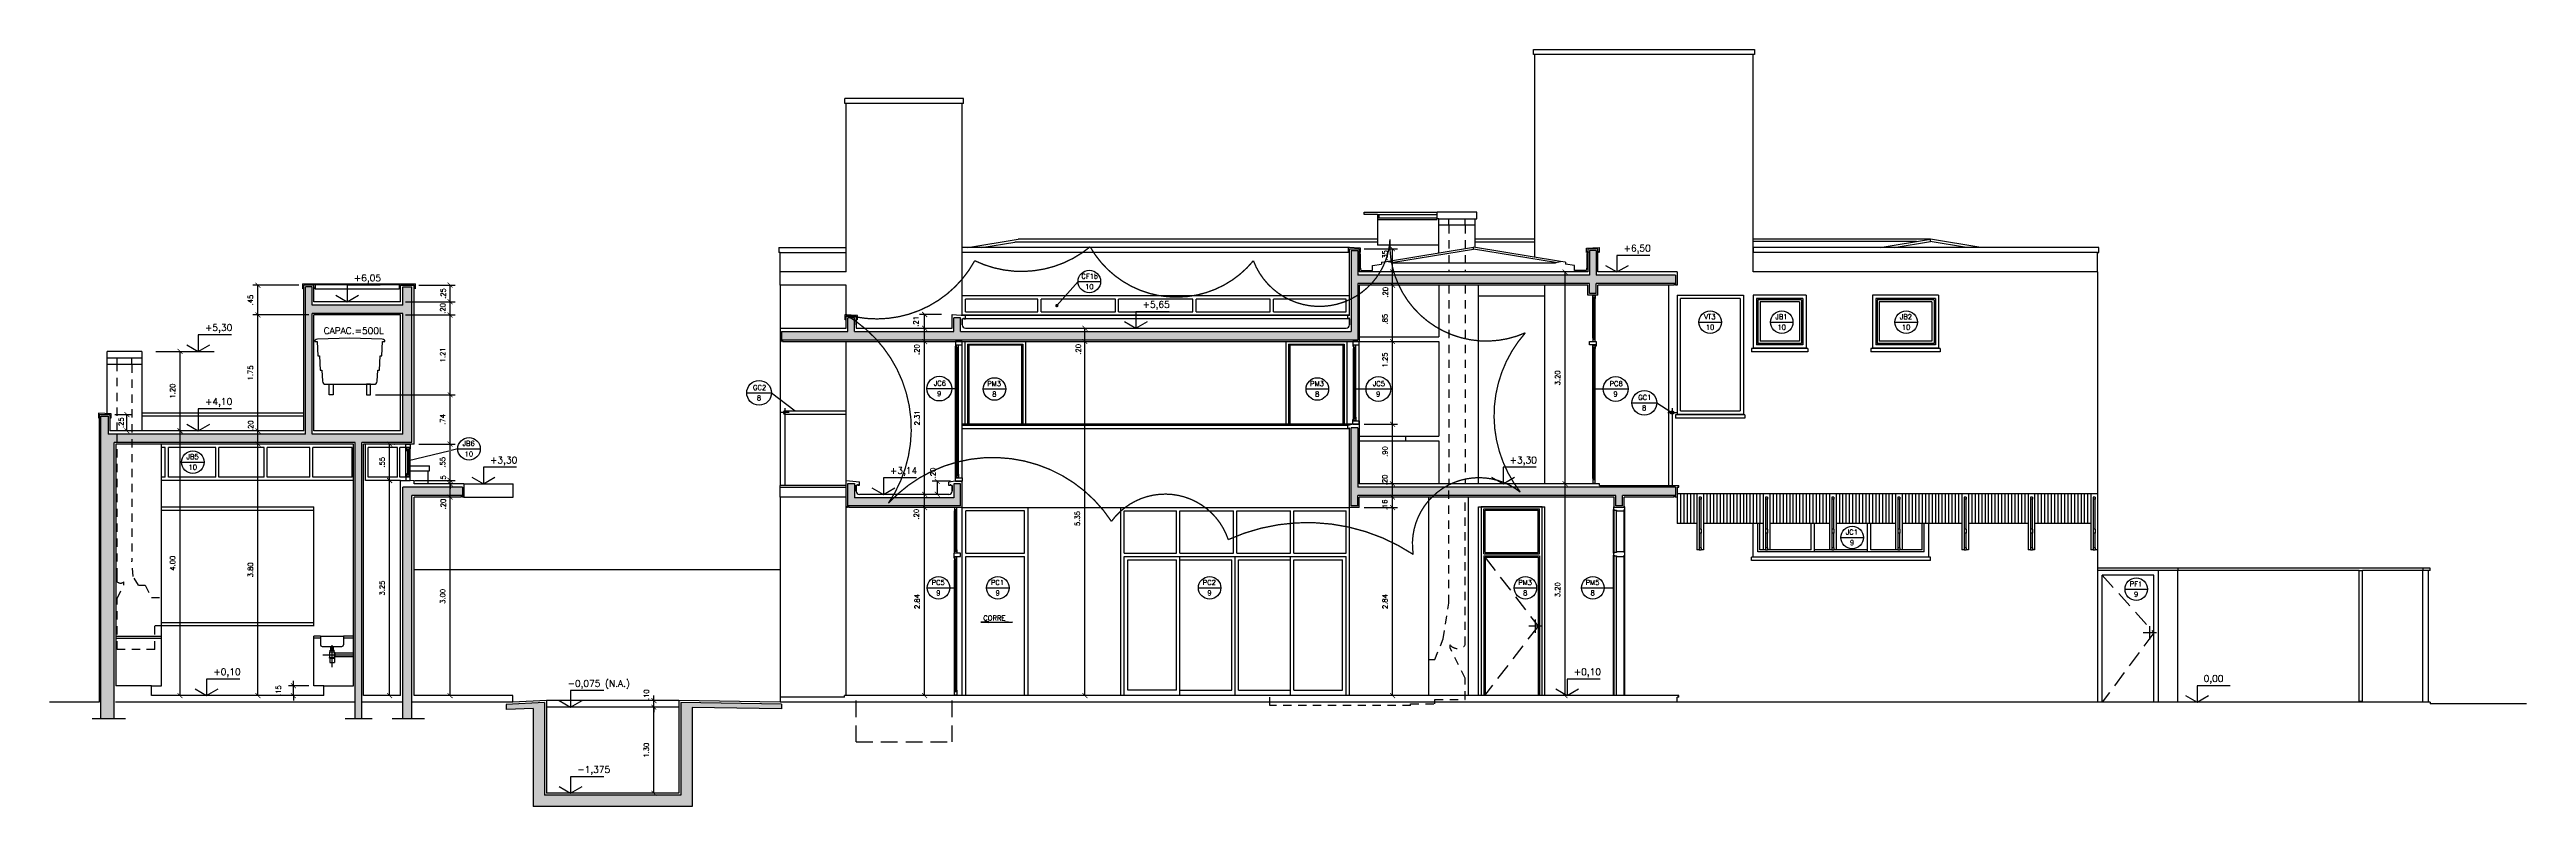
# Model space of a CAD drawing. Header units: millimetres. Extents: x 361 to 486, y 146 to 158.
# Drawn here: x 361.23 to 398.64, y 146.5 to 157.93 of the extents above; entities that cross this region are included whole.
import ezdxf

# ---------------------------------------------------------------- set-up
doc = ezdxf.new("R2010")
doc.units = ezdxf.units.MM
doc.linetypes.add('DASHDOT', pattern=[1, 0.5, -0.25, 0, -0.25])
doc.linetypes.add('HIDDEN', pattern=[0.375, 0.25, -0.125])
for name, color, linetype in [('ALV', 5, 'Continuous'), ('CAIX', 2, 'Continuous'), ('CAIXN', 7, 'Continuous'), ('COTAS', 1, 'Continuous'), ('LPROJ', 7, 'HIDDEN'), ('LVISTA', 1, 'Continuous'), ('LVISTA01', 8, 'Continuous'), ('LVISTA02', 1, 'Continuous'), ('LVISTA025', 3, 'Continuous'), ('LVISTA03', 4, 'Continuous'), ('NOTAS', 2, 'Continuous'), ('PEÇAS', 7, 'Continuous'), ('REVEST', 2, 'Continuous'), ('SOLID', 8, 'Continuous')]:
    doc.layers.add(name, color=color, linetype=linetype)
doc.styles.add('60-50', font='romans.shx', dxfattribs={"height": 0.075})
doc.styles.add('80-50', font='romans.shx', dxfattribs={"height": 0.1})
doc.dimstyles.new('50', dxfattribs={"dimtxt": 0.1, "dimasz": 2.5, "dimexe": 1.25, "dimexo": 0.625, "dimgap": 0.075, "dimtad": 1, "dimzin": 0, "dimdsep": 46, "dimtxsty": '60-50', "dimcen": 2.5, "dimclrt": 3, "dimadec": 0, "dimazin": 0, "dimtfac": 1, "dimtmove": 0, "dimatfit": 3, "dimfxl": 1, "dimarcsym": 0})

msp = doc.modelspace()

# ---------------------------------------------------------------- texts
at = {"layer": 'CAIXN', "color": 2, "ltscale": 0.5, "char_height": 0.075, "attachment_point": 5, "style": '60-50'}
for s, insert in [('CF1b', (376.938, 154.509)), ('10', (376.932, 154.352)), ('VT3', (386.305, 153.896)), ('10', (386.308, 153.738)), ('JB1', (387.387, 153.896)), ('10', (387.39, 153.738)), ('JB2', (389.267, 153.896)), ('10', (389.269, 153.738)), ('GC2', (371.953, 152.827)), ('8', (371.943, 152.67)), ('JC6', (374.676, 152.892)), ('9', (374.666, 152.734)), ('PM3', (375.496, 152.886)), ('8', (375.499, 152.728)), ('PM3', (380.372, 152.886)), ('8', (380.375, 152.728)), ('JC5', (381.307, 152.886)), ('9', (381.297, 152.728)), ('PC8', (384.89, 152.886)), ('9', (384.88, 152.728)), ('GC1', (385.323, 152.677)), ('8', (385.313, 152.519)), ('JB6', (367.559, 151.982)), ('JB5', (363.389, 151.781)), ('10', (363.391, 151.623)), ('10', (367.562, 151.824)), ('JC1', (388.45, 150.643)), ('9', (388.453, 150.485)), ('PC5', (374.65, 149.882)), ('9', (374.653, 149.725)), ('PC1', (375.546, 149.882)), ('9', (375.549, 149.725)), ('PC2', (378.745, 149.882)), ('9', (378.748, 149.725)), ('PM3', (383.515, 149.882)), ('8', (383.517, 149.725)), ('PM5', (384.533, 149.882)), ('8', (384.535, 149.725)), ('PF1', (392.741, 149.861)), ('9', (392.744, 149.703))]:
    msp.add_mtext(s, dxfattribs=dict(at, insert=insert))
at = {"layer": 'NOTAS', "color": 3, "style": '80-50'}
for s, p in [('+6,50', (385.002, 154.882)), ('+6,05', (365.824, 154.432)), ('+5,30', (363.576, 153.682)), ('+5,65', (377.737, 154.032)), ('CAPAC.=500L', (365.368, 153.636)), ('+4,10', (363.576, 152.564)), ('+3,30', (367.882, 151.682)), ('+3,14', (373.922, 151.522)), ('+3,30', (383.281, 151.682)), ('+0,10', (363.702, 148.482)), ('+0,10', (384.25, 148.482)), ('-0,075 (N.A.)', (369.052, 148.307)), ('0,00', (393.763, 148.382)), ('-1,375', (369.199, 147.007))]:
    msp.add_text(s, height=0.1, dxfattribs=at).set_placement(p)
at = {"layer": 'NOTAS', "style": '60-50'}
msp.add_text('CORRE', height=0.075, dxfattribs=at).set_placement((375.332, 149.307))

# ---------------------------------------------------------------- blocks, each defined once
blk = doc.blocks.new('_ARCHTICK')
at = {"color": 0, "linetype": 'ByBlock', "const_width": 0.15}
blk.add_lwpolyline([(-0.5, -0.5), (0.5, 0.5)], dxfattribs=at)
blk = doc.blocks.new('*D2')
at = {"color": 0, "linetype": 'ByBlock'}
blk.add_line((367.278, 148.173), (367.278, 151.173), dxfattribs=at)
at = {"layer": 'DEFPOINTS', "color": 0, "linetype": 'ByBlock'}
for p in [(367.278, 151.173), (367.278, 151.173), (367.278, 148.173)]:
    blk.add_point(p, dxfattribs=at)
at = {"color": 0, "linetype": 'ByBlock', "xscale": 0.075, "yscale": 0.075, "zscale": 0.075}
for p, rotation in [((367.278, 151.173), 90), ((367.278, 148.173), 270)]:
    blk.add_blockref('_ARCHTICK', p, dxfattribs=dict(at, rotation=rotation))
at = {"color": 3, "linetype": 'ByBlock', "insert": (367.166, 149.673), "char_height": 0.075, "attachment_point": 5, "rotation": 90, "style": '60-50'}
blk.add_mtext('3.00', dxfattribs=at)
blk = doc.blocks.new('*D3')
at = {"color": 0, "linetype": 'ByBlock'}
blk.add_line((367.278, 151.173), (367.278, 151.373), dxfattribs=at)
at = {"layer": 'DEFPOINTS', "color": 0, "linetype": 'ByBlock'}
for p in [(367.278, 151.373), (367.278, 151.373), (367.278, 151.173)]:
    blk.add_point(p, dxfattribs=at)
at = {"color": 0, "linetype": 'ByBlock', "xscale": 0.075, "yscale": 0.075, "zscale": 0.075}
for p, rotation in [((367.278, 151.373), 90), ((367.278, 151.173), 270)]:
    blk.add_blockref('_ARCHTICK', p, dxfattribs=dict(at, rotation=rotation))
at = {"color": 3, "linetype": 'ByBlock', "insert": (367.174, 151.067), "char_height": 0.075, "attachment_point": 5, "rotation": 90, "style": '60-50'}
blk.add_mtext('.20', dxfattribs=at)
blk = doc.blocks.new('*D4')
at = {"color": 0, "linetype": 'ByBlock'}
for p, q in [((366.748, 151.423), (367.353, 151.423)), ((367.278, 151.423), (367.278, 151.498)), ((367.278, 151.373), (367.278, 151.423)), ((367.278, 151.373), (367.278, 151.298))]:
    blk.add_line(p, q, dxfattribs=at)
at = {"layer": 'DEFPOINTS', "color": 0, "linetype": 'ByBlock'}
for p in [(366.673, 151.423), (367.278, 151.423), (367.278, 151.373)]:
    blk.add_point(p, dxfattribs=at)
at = {"color": 0, "linetype": 'ByBlock', "xscale": 0.075, "yscale": 0.075, "zscale": 0.075}
for p, rotation in [((367.278, 151.423), 270), ((367.278, 151.373), 90)]:
    blk.add_blockref('_ARCHTICK', p, dxfattribs=dict(at, rotation=rotation))
at = {"color": 3, "linetype": 'ByBlock', "insert": (367.174, 151.469), "char_height": 0.075, "attachment_point": 5, "rotation": 90, "style": '60-50'}
blk.add_mtext('5', dxfattribs=at)
blk = doc.blocks.new('*D5')
at = {"color": 0, "linetype": 'ByBlock'}
for p, q in [((366.808, 151.973), (367.353, 151.973)), ((367.278, 151.423), (367.278, 151.973))]:
    blk.add_line(p, q, dxfattribs=at)
at = {"layer": 'DEFPOINTS', "color": 0, "linetype": 'ByBlock'}
for p in [(366.733, 151.973), (367.278, 151.973), (366.673, 151.423)]:
    blk.add_point(p, dxfattribs=at)
at = {"color": 0, "linetype": 'ByBlock', "xscale": 0.075, "yscale": 0.075, "zscale": 0.075}
for p, rotation in [((367.278, 151.973), 90), ((367.278, 151.423), 270)]:
    blk.add_blockref('_ARCHTICK', p, dxfattribs=dict(at, rotation=rotation))
at = {"color": 3, "linetype": 'ByBlock', "insert": (367.166, 151.698), "char_height": 0.075, "attachment_point": 5, "rotation": 90, "style": '60-50'}
blk.add_mtext('.55', dxfattribs=at)
blk = doc.blocks.new('*D6')
at = {"color": 0, "linetype": 'ByBlock'}
for p, q in [((366.149, 152.716), (367.353, 152.716)), ((367.278, 151.973), (367.278, 152.716))]:
    blk.add_line(p, q, dxfattribs=at)
at = {"layer": 'DEFPOINTS', "color": 0, "linetype": 'ByBlock'}
for p in [(366.074, 152.716), (367.278, 152.716), (366.733, 151.973)]:
    blk.add_point(p, dxfattribs=at)
at = {"color": 0, "linetype": 'ByBlock', "xscale": 0.075, "yscale": 0.075, "zscale": 0.075}
for p, rotation in [((367.278, 152.716), 90), ((367.278, 151.973), 270)]:
    blk.add_blockref('_ARCHTICK', p, dxfattribs=dict(at, rotation=rotation))
at = {"color": 3, "linetype": 'ByBlock', "insert": (367.166, 152.345), "char_height": 0.075, "attachment_point": 5, "rotation": 90, "style": '60-50'}
blk.add_mtext('.74', dxfattribs=at)
blk = doc.blocks.new('*D7')
at = {"color": 0, "linetype": 'ByBlock'}
for p, q in [((366.604, 153.923), (367.353, 153.923)), ((367.278, 152.716), (367.278, 153.923))]:
    blk.add_line(p, q, dxfattribs=at)
at = {"layer": 'DEFPOINTS', "color": 0, "linetype": 'ByBlock'}
for p in [(366.529, 153.923), (367.278, 153.923), (366.074, 152.716)]:
    blk.add_point(p, dxfattribs=at)
at = {"color": 0, "linetype": 'ByBlock', "xscale": 0.075, "yscale": 0.075, "zscale": 0.075}
for p, rotation in [((367.278, 153.923), 90), ((367.278, 152.716), 270)]:
    blk.add_blockref('_ARCHTICK', p, dxfattribs=dict(at, rotation=rotation))
at = {"color": 3, "linetype": 'ByBlock', "insert": (367.166, 153.32), "char_height": 0.075, "attachment_point": 5, "rotation": 90, "style": '60-50'}
blk.add_mtext('1.21', dxfattribs=at)
blk = doc.blocks.new('*D8')
at = {"color": 0, "linetype": 'ByBlock'}
for p, q in [((366.604, 154.123), (367.353, 154.123)), ((367.278, 153.923), (367.278, 154.123))]:
    blk.add_line(p, q, dxfattribs=at)
at = {"layer": 'DEFPOINTS', "color": 0, "linetype": 'ByBlock'}
for p in [(366.529, 154.123), (366.529, 153.923), (367.278, 154.123)]:
    blk.add_point(p, dxfattribs=at)
at = {"color": 0, "linetype": 'ByBlock', "xscale": 0.075, "yscale": 0.075, "zscale": 0.075}
for p, rotation in [((367.278, 154.123), 90), ((367.278, 153.923), 270)]:
    blk.add_blockref('_ARCHTICK', p, dxfattribs=dict(at, rotation=rotation))
at = {"color": 3, "linetype": 'ByBlock', "insert": (367.168, 154.023), "char_height": 0.075, "attachment_point": 5, "rotation": 90, "style": '60-50'}
blk.add_mtext('.20', dxfattribs=at)
blk = doc.blocks.new('*D9')
at = {"color": 0, "linetype": 'ByBlock'}
for p, q in [((366.808, 154.373), (367.353, 154.373)), ((367.278, 154.123), (367.278, 154.373))]:
    blk.add_line(p, q, dxfattribs=at)
at = {"layer": 'DEFPOINTS', "color": 0, "linetype": 'ByBlock'}
for p in [(366.733, 154.373), (367.278, 154.373), (366.529, 154.123)]:
    blk.add_point(p, dxfattribs=at)
at = {"color": 0, "linetype": 'ByBlock', "xscale": 0.075, "yscale": 0.075, "zscale": 0.075}
for p, rotation in [((367.278, 154.373), 90), ((367.278, 154.123), 270)]:
    blk.add_blockref('_ARCHTICK', p, dxfattribs=dict(at, rotation=rotation))
at = {"color": 3, "linetype": 'ByBlock', "insert": (367.174, 154.248), "char_height": 0.075, "attachment_point": 5, "rotation": 90, "style": '60-50'}
blk.add_mtext('.25', dxfattribs=at)
blk = doc.blocks.new('*D10')
at = {"color": 0, "linetype": 'ByBlock'}
blk.add_line((364.376, 148.173), (364.376, 151.973), dxfattribs=at)
at = {"layer": 'DEFPOINTS', "color": 0, "linetype": 'ByBlock'}
for p in [(364.376, 151.973), (364.376, 151.973), (364.376, 148.173)]:
    blk.add_point(p, dxfattribs=at)
at = {"color": 0, "linetype": 'ByBlock', "xscale": 0.075, "yscale": 0.075, "zscale": 0.075}
for p, rotation in [((364.376, 151.973), 90), ((364.376, 148.173), 270)]:
    blk.add_blockref('_ARCHTICK', p, dxfattribs=dict(at, rotation=rotation))
at = {"color": 3, "linetype": 'ByBlock', "insert": (364.263, 150.073), "char_height": 0.075, "attachment_point": 5, "rotation": 90, "style": '60-50'}
blk.add_mtext('3.80', dxfattribs=at)
blk = doc.blocks.new('*D11')
at = {"color": 0, "linetype": 'ByBlock'}
blk.add_line((364.376, 151.973), (364.376, 152.173), dxfattribs=at)
at = {"layer": 'DEFPOINTS', "color": 0, "linetype": 'ByBlock'}
for p in [(364.376, 152.173), (364.376, 152.173), (364.376, 151.973)]:
    blk.add_point(p, dxfattribs=at)
at = {"color": 0, "linetype": 'ByBlock', "xscale": 0.075, "yscale": 0.075, "zscale": 0.075}
for p, rotation in [((364.376, 152.173), 90), ((364.376, 151.973), 270)]:
    blk.add_blockref('_ARCHTICK', p, dxfattribs=dict(at, rotation=rotation))
at = {"color": 3, "linetype": 'ByBlock', "insert": (364.265, 152.25), "char_height": 0.075, "attachment_point": 5, "rotation": 90, "style": '60-50'}
blk.add_mtext('.20', dxfattribs=at)
blk = doc.blocks.new('*D12')
at = {"color": 0, "linetype": 'ByBlock'}
for p, q in [((365.144, 153.923), (364.301, 153.923)), ((364.376, 152.173), (364.376, 153.923))]:
    blk.add_line(p, q, dxfattribs=at)
at = {"layer": 'DEFPOINTS', "color": 0, "linetype": 'ByBlock'}
for p in [(364.376, 153.923), (365.219, 153.923), (364.376, 152.173)]:
    blk.add_point(p, dxfattribs=at)
at = {"color": 0, "linetype": 'ByBlock', "xscale": 0.075, "yscale": 0.075, "zscale": 0.075}
for p, rotation in [((364.376, 153.923), 90), ((364.376, 152.173), 270)]:
    blk.add_blockref('_ARCHTICK', p, dxfattribs=dict(at, rotation=rotation))
at = {"color": 3, "linetype": 'ByBlock', "insert": (364.263, 153.048), "char_height": 0.075, "attachment_point": 5, "rotation": 90, "style": '60-50'}
blk.add_mtext('1.75', dxfattribs=at)
blk = doc.blocks.new('*D13')
at = {"color": 0, "linetype": 'ByBlock'}
for p, q in [((364.994, 154.373), (364.301, 154.373)), ((364.376, 153.923), (364.376, 154.373))]:
    blk.add_line(p, q, dxfattribs=at)
at = {"layer": 'DEFPOINTS', "color": 0, "linetype": 'ByBlock'}
for p in [(364.376, 154.373), (365.069, 154.373), (365.219, 153.923)]:
    blk.add_point(p, dxfattribs=at)
at = {"color": 0, "linetype": 'ByBlock', "xscale": 0.075, "yscale": 0.075, "zscale": 0.075}
for p, rotation in [((364.376, 154.373), 90), ((364.376, 153.923), 270)]:
    blk.add_blockref('_ARCHTICK', p, dxfattribs=dict(at, rotation=rotation))
at = {"color": 3, "linetype": 'ByBlock', "insert": (364.263, 154.148), "char_height": 0.075, "attachment_point": 5, "rotation": 90, "style": '60-50'}
blk.add_mtext('.45', dxfattribs=at)
blk = doc.blocks.new('*D14')
at = {"color": 0, "linetype": 'ByBlock'}
for p, q in [((365.144, 148.323), (364.836, 148.323)), ((364.911, 148.323), (364.911, 148.398)), ((364.911, 148.173), (364.911, 148.323)), ((364.911, 148.173), (364.911, 148.098))]:
    blk.add_line(p, q, dxfattribs=at)
at = {"layer": 'DEFPOINTS', "color": 0, "linetype": 'ByBlock'}
for p in [(364.911, 148.323), (364.911, 148.173), (365.219, 148.323)]:
    blk.add_point(p, dxfattribs=at)
at = {"color": 0, "linetype": 'ByBlock', "xscale": 0.075, "yscale": 0.075, "zscale": 0.075}
for p, rotation in [((364.911, 148.323), 270), ((364.911, 148.173), 90)]:
    blk.add_blockref('_ARCHTICK', p, dxfattribs=dict(at, rotation=rotation))
at = {"color": 3, "linetype": 'ByBlock', "insert": (364.686, 148.248), "char_height": 0.075, "attachment_point": 5, "rotation": 90, "style": '60-50'}
blk.add_mtext('.15', dxfattribs=at)
blk = doc.blocks.new('*D15')
at = {"color": 0, "linetype": 'ByBlock'}
blk.add_line((363.199, 148.173), (363.199, 152.173), dxfattribs=at)
at = {"layer": 'DEFPOINTS', "color": 0, "linetype": 'ByBlock'}
for p in [(363.199, 152.173), (363.199, 152.173), (363.199, 148.173)]:
    blk.add_point(p, dxfattribs=at)
at = {"color": 0, "linetype": 'ByBlock', "xscale": 0.075, "yscale": 0.075, "zscale": 0.075}
for p, rotation in [((363.199, 152.173), 90), ((363.199, 148.173), 270)]:
    blk.add_blockref('_ARCHTICK', p, dxfattribs=dict(at, rotation=rotation))
at = {"color": 3, "linetype": 'ByBlock', "insert": (363.086, 150.173), "char_height": 0.075, "attachment_point": 5, "rotation": 90, "style": '60-50'}
blk.add_mtext('4.00', dxfattribs=at)
blk = doc.blocks.new('*D16')
at = {"color": 0, "linetype": 'ByBlock'}
blk.add_line((363.199, 152.173), (363.199, 153.373), dxfattribs=at)
at = {"layer": 'DEFPOINTS', "color": 0, "linetype": 'ByBlock'}
for p in [(363.199, 153.373), (363.199, 153.373), (363.199, 152.173)]:
    blk.add_point(p, dxfattribs=at)
at = {"color": 0, "linetype": 'ByBlock', "xscale": 0.075, "yscale": 0.075, "zscale": 0.075}
for p, rotation in [((363.199, 153.373), 90), ((363.199, 152.173), 270)]:
    blk.add_blockref('_ARCHTICK', p, dxfattribs=dict(at, rotation=rotation))
at = {"color": 3, "linetype": 'ByBlock', "insert": (363.086, 152.773), "char_height": 0.075, "attachment_point": 5, "rotation": 90, "style": '60-50'}
blk.add_mtext('1.20', dxfattribs=at)
blk = doc.blocks.new('*D17')
at = {"color": 0, "linetype": 'ByBlock'}
for p, q in [((362.212, 152.418), (362.471, 152.418)), ((362.396, 152.173), (362.396, 152.418))]:
    blk.add_line(p, q, dxfattribs=at)
at = {"layer": 'DEFPOINTS', "color": 0, "linetype": 'ByBlock'}
for p in [(362.137, 152.418), (362.396, 152.418), (362.396, 152.173)]:
    blk.add_point(p, dxfattribs=at)
at = {"color": 0, "linetype": 'ByBlock', "xscale": 0.075, "yscale": 0.075, "zscale": 0.075}
for p, rotation in [((362.396, 152.418), 90), ((362.396, 152.173), 270)]:
    blk.add_blockref('_ARCHTICK', p, dxfattribs=dict(at, rotation=rotation))
at = {"color": 3, "linetype": 'ByBlock', "insert": (362.31, 152.296), "char_height": 0.075, "attachment_point": 5, "rotation": 90, "style": '60-50'}
blk.add_mtext('.25', dxfattribs=at)
blk = doc.blocks.new('*D18')
at = {"color": 0, "linetype": 'ByBlock'}
for p, q in [((366.454, 151.423), (366.29, 151.423)), ((366.365, 148.173), (366.365, 151.423)), ((366.454, 148.173), (366.29, 148.173))]:
    blk.add_line(p, q, dxfattribs=at)
at = {"layer": 'DEFPOINTS', "color": 0, "linetype": 'ByBlock'}
for p in [(366.365, 151.423), (366.529, 151.423), (366.529, 148.173)]:
    blk.add_point(p, dxfattribs=at)
at = {"color": 0, "linetype": 'ByBlock', "xscale": 0.075, "yscale": 0.075, "zscale": 0.075}
for p, rotation in [((366.365, 151.423), 90), ((366.365, 148.173), 270)]:
    blk.add_blockref('_ARCHTICK', p, dxfattribs=dict(at, rotation=rotation))
at = {"color": 3, "linetype": 'ByBlock', "insert": (366.252, 149.798), "char_height": 0.075, "attachment_point": 5, "rotation": 90, "style": '60-50'}
blk.add_mtext('3.25', dxfattribs=at)
blk = doc.blocks.new('*D19')
at = {"color": 0, "linetype": 'ByBlock'}
for p, q in [((366.365, 151.423), (366.365, 151.973)), ((366.431, 151.973), (366.44, 151.973))]:
    blk.add_line(p, q, dxfattribs=at)
at = {"layer": 'DEFPOINTS', "color": 0, "linetype": 'ByBlock'}
for p in [(366.356, 151.973), (366.365, 151.973), (366.529, 151.423)]:
    blk.add_point(p, dxfattribs=at)
at = {"color": 0, "linetype": 'ByBlock', "xscale": 0.075, "yscale": 0.075, "zscale": 0.075}
for p, rotation in [((366.365, 151.973), 90), ((366.365, 151.423), 270)]:
    blk.add_blockref('_ARCHTICK', p, dxfattribs=dict(at, rotation=rotation))
at = {"color": 3, "linetype": 'ByBlock', "insert": (366.252, 151.698), "char_height": 0.075, "attachment_point": 5, "rotation": 90, "style": '60-50'}
blk.add_mtext('.55', dxfattribs=at)
blk = doc.blocks.new('*D20')
at = {"color": 0, "linetype": 'ByBlock'}
blk.add_line((313.855, 146.698), (313.855, 147.998), dxfattribs=at)
at = {"layer": 'DEFPOINTS', "color": 0, "linetype": 'ByBlock'}
for p in [(313.855, 147.998), (313.855, 147.998), (313.855, 146.698)]:
    blk.add_point(p, dxfattribs=at)
at = {"color": 0, "linetype": 'ByBlock', "xscale": 0.075, "yscale": 0.075, "zscale": 0.075}
for p, rotation in [((313.855, 147.998), 90), ((313.855, 146.698), 270)]:
    blk.add_blockref('_ARCHTICK', p, dxfattribs=dict(at, rotation=rotation))
at = {"color": 3, "linetype": 'ByBlock', "insert": (313.743, 147.348), "char_height": 0.075, "attachment_point": 5, "rotation": 90, "style": '60-50'}
blk.add_mtext('1.30', dxfattribs=at)
blk = doc.blocks.new('*D21')
at = {"color": 0, "linetype": 'ByBlock'}
for p, q in [((313.855, 148.098), (313.855, 148.173)), ((313.855, 147.998), (313.855, 148.098)), ((313.855, 147.998), (313.855, 148.098)), ((313.855, 147.998), (313.855, 147.923))]:
    blk.add_line(p, q, dxfattribs=at)
at = {"layer": 'DEFPOINTS', "color": 0, "linetype": 'ByBlock'}
for p in [(313.855, 148.098), (313.855, 148.098), (313.855, 147.998)]:
    blk.add_point(p, dxfattribs=at)
at = {"color": 0, "linetype": 'ByBlock', "xscale": 0.075, "yscale": 0.075, "zscale": 0.075}
for p, rotation in [((313.855, 148.098), 270), ((313.855, 147.998), 90)]:
    blk.add_blockref('_ARCHTICK', p, dxfattribs=dict(at, rotation=rotation))
at = {"color": 3, "linetype": 'ByBlock', "insert": (313.744, 148.186), "char_height": 0.075, "attachment_point": 5, "rotation": 90, "style": '60-50'}
blk.add_mtext('.10', dxfattribs=at)
blk = doc.blocks.new('*D22')
at = {"color": 0, "linetype": 'ByBlock'}
blk.add_line((374.445, 148.173), (374.445, 151.013), dxfattribs=at)
at = {"layer": 'DEFPOINTS', "color": 0, "linetype": 'ByBlock'}
for p in [(374.445, 151.013), (374.445, 151.013), (374.445, 148.173)]:
    blk.add_point(p, dxfattribs=at)
at = {"color": 0, "linetype": 'ByBlock', "xscale": 0.075, "yscale": 0.075, "zscale": 0.075}
for p, rotation in [((374.445, 151.013), 90), ((374.445, 148.173), 270)]:
    blk.add_blockref('_ARCHTICK', p, dxfattribs=dict(at, rotation=rotation))
at = {"color": 3, "linetype": 'ByBlock', "insert": (374.332, 149.593), "char_height": 0.075, "attachment_point": 5, "rotation": 90, "style": '60-50'}
blk.add_mtext('2.84', dxfattribs=at)
blk = doc.blocks.new('*D23')
at = {"color": 0, "linetype": 'ByBlock'}
blk.add_line((374.53, 151.023), (374.53, 151.223), dxfattribs=at)
at = {"layer": 'DEFPOINTS', "color": 0, "linetype": 'ByBlock'}
for p in [(374.53, 151.223), (374.53, 151.223), (374.53, 151.023)]:
    blk.add_point(p, dxfattribs=at)
at = {"color": 0, "linetype": 'ByBlock', "xscale": 0.075, "yscale": 0.075, "zscale": 0.075}
for p, rotation in [((374.53, 151.223), 90), ((374.53, 151.023), 270)]:
    blk.add_blockref('_ARCHTICK', p, dxfattribs=dict(at, rotation=rotation))
at = {"color": 3, "linetype": 'ByBlock', "insert": (374.406, 150.923), "char_height": 0.075, "attachment_point": 5, "rotation": 90, "style": '60-50'}
blk.add_mtext('.20', dxfattribs=at)
blk = doc.blocks.new('*D24')
at = {"color": 0, "linetype": 'ByBlock'}
blk.add_line((374.445, 151.213), (374.445, 153.523), dxfattribs=at)
at = {"layer": 'DEFPOINTS', "color": 0, "linetype": 'ByBlock'}
for p in [(374.445, 153.523), (374.445, 153.523), (374.445, 151.213)]:
    blk.add_point(p, dxfattribs=at)
at = {"color": 0, "linetype": 'ByBlock', "xscale": 0.075, "yscale": 0.075, "zscale": 0.075}
for p, rotation in [((374.445, 153.523), 90), ((374.445, 151.213), 270)]:
    blk.add_blockref('_ARCHTICK', p, dxfattribs=dict(at, rotation=rotation))
at = {"color": 3, "linetype": 'ByBlock', "insert": (374.332, 152.368), "char_height": 0.075, "attachment_point": 5, "rotation": 90, "style": '60-50'}
blk.add_mtext('2.31', dxfattribs=at)
blk = doc.blocks.new('*D25')
at = {"color": 0, "linetype": 'ByBlock'}
blk.add_line((374.53, 153.523), (374.53, 153.723), dxfattribs=at)
at = {"layer": 'DEFPOINTS', "color": 0, "linetype": 'ByBlock'}
for p in [(374.53, 153.723), (374.53, 153.723), (374.53, 153.523)]:
    blk.add_point(p, dxfattribs=at)
at = {"color": 0, "linetype": 'ByBlock', "xscale": 0.075, "yscale": 0.075, "zscale": 0.075}
for p, rotation in [((374.53, 153.723), 90), ((374.53, 153.523), 270)]:
    blk.add_blockref('_ARCHTICK', p, dxfattribs=dict(at, rotation=rotation))
at = {"color": 3, "linetype": 'ByBlock', "insert": (374.413, 153.401), "char_height": 0.075, "attachment_point": 5, "rotation": 90, "style": '60-50'}
blk.add_mtext('.20', dxfattribs=at)
blk = doc.blocks.new('*D26')
at = {"color": 0, "linetype": 'ByBlock'}
for p, q in [((374.786, 153.931), (374.455, 153.931)), ((374.53, 153.723), (374.53, 153.931))]:
    blk.add_line(p, q, dxfattribs=at)
at = {"layer": 'DEFPOINTS', "color": 0, "linetype": 'ByBlock'}
for p in [(374.53, 153.931), (374.861, 153.931), (374.53, 153.723)]:
    blk.add_point(p, dxfattribs=at)
at = {"color": 0, "linetype": 'ByBlock', "xscale": 0.075, "yscale": 0.075, "zscale": 0.075}
for p, rotation in [((374.53, 153.931), 90), ((374.53, 153.723), 270)]:
    blk.add_blockref('_ARCHTICK', p, dxfattribs=dict(at, rotation=rotation))
at = {"color": 3, "linetype": 'ByBlock', "insert": (374.398, 153.827), "char_height": 0.075, "attachment_point": 5, "rotation": 90, "style": '60-50'}
blk.add_mtext('.21', dxfattribs=at)
blk = doc.blocks.new('*D27')
at = {"color": 0, "linetype": 'ByBlock'}
for p, q in [((374.836, 151.423), (374.561, 151.423)), ((374.579, 151.223), (374.561, 151.223)), ((374.636, 151.423), (374.636, 151.223))]:
    blk.add_line(p, q, dxfattribs=at)
at = {"layer": 'DEFPOINTS', "color": 0, "linetype": 'ByBlock'}
for p in [(374.636, 151.223), (374.654, 151.223), (374.911, 151.423)]:
    blk.add_point(p, dxfattribs=at)
at = {"color": 0, "linetype": 'ByBlock', "xscale": 0.075, "yscale": 0.075, "zscale": 0.075}
for p, rotation in [((374.636, 151.423), 90), ((374.636, 151.223), 270)]:
    blk.add_blockref('_ARCHTICK', p, dxfattribs=dict(at, rotation=rotation))
at = {"color": 3, "linetype": 'ByBlock', "insert": (374.573, 151.546), "char_height": 0.075, "attachment_point": 5, "rotation": 90, "style": '60-50'}
blk.add_mtext('.20', dxfattribs=at)
blk = doc.blocks.new('*D28')
at = {"color": 0, "linetype": 'ByBlock'}
blk.add_line((376.866, 148.173), (376.866, 153.523), dxfattribs=at)
at = {"layer": 'DEFPOINTS', "color": 0, "linetype": 'ByBlock'}
for p in [(376.866, 153.523), (376.866, 153.523), (376.866, 148.173)]:
    blk.add_point(p, dxfattribs=at)
at = {"color": 0, "linetype": 'ByBlock', "xscale": 0.075, "yscale": 0.075, "zscale": 0.075}
for p, rotation in [((376.866, 153.523), 90), ((376.866, 148.173), 270)]:
    blk.add_blockref('_ARCHTICK', p, dxfattribs=dict(at, rotation=rotation))
at = {"color": 3, "linetype": 'ByBlock', "insert": (376.753, 150.848), "char_height": 0.075, "attachment_point": 5, "rotation": 90, "style": '60-50'}
blk.add_mtext('5.35', dxfattribs=at)
blk = doc.blocks.new('*D29')
at = {"color": 0, "linetype": 'ByBlock'}
blk.add_line((376.866, 153.523), (376.866, 153.723), dxfattribs=at)
at = {"layer": 'DEFPOINTS', "color": 0, "linetype": 'ByBlock'}
for p in [(376.866, 153.723), (376.866, 153.723), (376.866, 153.523)]:
    blk.add_point(p, dxfattribs=at)
at = {"color": 0, "linetype": 'ByBlock', "xscale": 0.075, "yscale": 0.075, "zscale": 0.075}
for p, rotation in [((376.866, 153.723), 90), ((376.866, 153.523), 270)]:
    blk.add_blockref('_ARCHTICK', p, dxfattribs=dict(at, rotation=rotation))
at = {"color": 3, "linetype": 'ByBlock', "insert": (376.767, 153.404), "char_height": 0.075, "attachment_point": 5, "rotation": 90, "style": '60-50'}
blk.add_mtext('.20', dxfattribs=at)
blk = doc.blocks.new('*D30')
at = {"color": 0, "linetype": 'ByBlock'}
for p, q in [((381.086, 151.013), (381.587, 151.013)), ((381.512, 148.173), (381.512, 151.013))]:
    blk.add_line(p, q, dxfattribs=at)
at = {"layer": 'DEFPOINTS', "color": 0, "linetype": 'ByBlock'}
for p in [(381.011, 151.013), (381.512, 151.013), (381.512, 148.173)]:
    blk.add_point(p, dxfattribs=at)
at = {"color": 0, "linetype": 'ByBlock', "xscale": 0.075, "yscale": 0.075, "zscale": 0.075}
for p, rotation in [((381.512, 151.013), 90), ((381.512, 148.173), 270)]:
    blk.add_blockref('_ARCHTICK', p, dxfattribs=dict(at, rotation=rotation))
at = {"color": 3, "linetype": 'ByBlock', "insert": (381.399, 149.593), "char_height": 0.075, "attachment_point": 5, "rotation": 90, "style": '60-50'}
blk.add_mtext('2.84', dxfattribs=at)
blk = doc.blocks.new('*D31')
at = {"color": 0, "linetype": 'ByBlock'}
blk.add_line((381.512, 151.013), (381.512, 151.173), dxfattribs=at)
at = {"layer": 'DEFPOINTS', "color": 0, "linetype": 'ByBlock'}
for p in [(381.512, 151.173), (381.512, 151.173), (381.011, 151.013)]:
    blk.add_point(p, dxfattribs=at)
at = {"color": 0, "linetype": 'ByBlock', "xscale": 0.075, "yscale": 0.075, "zscale": 0.075}
for p, rotation in [((381.512, 151.173), 90), ((381.512, 151.013), 270)]:
    blk.add_blockref('_ARCHTICK', p, dxfattribs=dict(at, rotation=rotation))
at = {"color": 3, "linetype": 'ByBlock', "insert": (381.396, 151.055), "char_height": 0.075, "attachment_point": 5, "rotation": 90, "style": '60-50'}
blk.add_mtext('.16', dxfattribs=at)
blk = doc.blocks.new('*D32')
at = {"color": 0, "linetype": 'ByBlock'}
blk.add_line((381.512, 151.173), (381.512, 151.373), dxfattribs=at)
at = {"layer": 'DEFPOINTS', "color": 0, "linetype": 'ByBlock'}
for p in [(381.512, 151.373), (381.512, 151.373), (381.512, 151.173)]:
    blk.add_point(p, dxfattribs=at)
at = {"color": 0, "linetype": 'ByBlock', "xscale": 0.075, "yscale": 0.075, "zscale": 0.075}
for p, rotation in [((381.512, 151.373), 90), ((381.512, 151.173), 270)]:
    blk.add_blockref('_ARCHTICK', p, dxfattribs=dict(at, rotation=rotation))
at = {"color": 3, "linetype": 'ByBlock', "insert": (381.396, 151.431), "char_height": 0.075, "attachment_point": 5, "rotation": 90, "style": '60-50'}
blk.add_mtext('.20', dxfattribs=at)
blk = doc.blocks.new('*D33')
at = {"color": 0, "linetype": 'ByBlock'}
for p, q in [((381.086, 152.273), (381.587, 152.273)), ((381.512, 151.373), (381.512, 152.273))]:
    blk.add_line(p, q, dxfattribs=at)
at = {"layer": 'DEFPOINTS', "color": 0, "linetype": 'ByBlock'}
for p in [(381.011, 152.273), (381.512, 152.273), (381.512, 151.373)]:
    blk.add_point(p, dxfattribs=at)
at = {"color": 0, "linetype": 'ByBlock', "xscale": 0.075, "yscale": 0.075, "zscale": 0.075}
for p, rotation in [((381.512, 152.273), 90), ((381.512, 151.373), 270)]:
    blk.add_blockref('_ARCHTICK', p, dxfattribs=dict(at, rotation=rotation))
at = {"color": 3, "linetype": 'ByBlock', "insert": (381.399, 151.861), "char_height": 0.075, "attachment_point": 5, "rotation": 90, "style": '60-50'}
blk.add_mtext('.90', dxfattribs=at)
blk = doc.blocks.new('*D34')
at = {"color": 0, "linetype": 'ByBlock'}
blk.add_line((381.512, 152.273), (381.512, 153.523), dxfattribs=at)
at = {"layer": 'DEFPOINTS', "color": 0, "linetype": 'ByBlock'}
for p in [(381.512, 153.523), (381.512, 153.523), (381.011, 152.273)]:
    blk.add_point(p, dxfattribs=at)
at = {"color": 0, "linetype": 'ByBlock', "xscale": 0.075, "yscale": 0.075, "zscale": 0.075}
for p, rotation in [((381.512, 153.523), 90), ((381.512, 152.273), 270)]:
    blk.add_blockref('_ARCHTICK', p, dxfattribs=dict(at, rotation=rotation))
at = {"color": 3, "linetype": 'ByBlock', "insert": (381.399, 153.244), "char_height": 0.075, "attachment_point": 5, "rotation": 90, "style": '60-50'}
blk.add_mtext('1.25', dxfattribs=at)
blk = doc.blocks.new('*D35')
at = {"color": 0, "linetype": 'ByBlock'}
blk.add_line((381.512, 153.523), (381.512, 154.373), dxfattribs=at)
at = {"layer": 'DEFPOINTS', "color": 0, "linetype": 'ByBlock'}
for p in [(381.512, 154.373), (381.512, 154.373), (381.512, 153.523)]:
    blk.add_point(p, dxfattribs=at)
at = {"color": 0, "linetype": 'ByBlock', "xscale": 0.075, "yscale": 0.075, "zscale": 0.075}
for p, rotation in [((381.512, 154.373), 90), ((381.512, 153.523), 270)]:
    blk.add_blockref('_ARCHTICK', p, dxfattribs=dict(at, rotation=rotation))
at = {"color": 3, "linetype": 'ByBlock', "insert": (381.399, 153.86), "char_height": 0.075, "attachment_point": 5, "rotation": 90, "style": '60-50'}
blk.add_mtext('.85', dxfattribs=at)
blk = doc.blocks.new('*D36')
at = {"color": 0, "linetype": 'ByBlock'}
blk.add_line((381.512, 154.373), (381.512, 154.573), dxfattribs=at)
at = {"layer": 'DEFPOINTS', "color": 0, "linetype": 'ByBlock'}
for p in [(381.512, 154.573), (381.512, 154.573), (381.512, 154.373)]:
    blk.add_point(p, dxfattribs=at)
at = {"color": 0, "linetype": 'ByBlock', "xscale": 0.075, "yscale": 0.075, "zscale": 0.075}
for p, rotation in [((381.512, 154.573), 90), ((381.512, 154.373), 270)]:
    blk.add_blockref('_ARCHTICK', p, dxfattribs=dict(at, rotation=rotation))
at = {"color": 3, "linetype": 'ByBlock', "insert": (381.406, 154.266), "char_height": 0.075, "attachment_point": 5, "rotation": 90, "style": '60-50'}
blk.add_mtext('.20', dxfattribs=at)
blk = doc.blocks.new('*D37')
at = {"color": 0, "linetype": 'ByBlock'}
for p, q in [((381.086, 154.923), (381.587, 154.923)), ((381.512, 154.573), (381.512, 154.923))]:
    blk.add_line(p, q, dxfattribs=at)
at = {"layer": 'DEFPOINTS', "color": 0, "linetype": 'ByBlock'}
for p in [(381.011, 154.923), (381.512, 154.923), (381.512, 154.573)]:
    blk.add_point(p, dxfattribs=at)
at = {"color": 0, "linetype": 'ByBlock', "xscale": 0.075, "yscale": 0.075, "zscale": 0.075}
for p, rotation in [((381.512, 154.923), 90), ((381.512, 154.573), 270)]:
    blk.add_blockref('_ARCHTICK', p, dxfattribs=dict(at, rotation=rotation))
at = {"color": 3, "linetype": 'ByBlock', "insert": (381.399, 154.822), "char_height": 0.075, "attachment_point": 5, "rotation": 90, "style": '60-50'}
blk.add_mtext('.35', dxfattribs=at)
blk = doc.blocks.new('*D38')
at = {"color": 0, "linetype": 'ByBlock'}
blk.add_line((384.118, 148.173), (384.118, 151.373), dxfattribs=at)
at = {"layer": 'DEFPOINTS', "color": 0, "linetype": 'ByBlock'}
for p in [(384.118, 151.373), (384.118, 151.373), (384.118, 148.173)]:
    blk.add_point(p, dxfattribs=at)
at = {"color": 0, "linetype": 'ByBlock', "xscale": 0.075, "yscale": 0.075, "zscale": 0.075}
for p, rotation in [((384.118, 151.373), 90), ((384.118, 148.173), 270)]:
    blk.add_blockref('_ARCHTICK', p, dxfattribs=dict(at, rotation=rotation))
at = {"color": 3, "linetype": 'ByBlock', "insert": (384.005, 149.773), "char_height": 0.075, "attachment_point": 5, "rotation": 90, "style": '60-50'}
blk.add_mtext('3.20', dxfattribs=at)
blk = doc.blocks.new('*D39')
at = {"color": 0, "linetype": 'ByBlock'}
blk.add_line((384.118, 151.373), (384.118, 154.573), dxfattribs=at)
at = {"layer": 'DEFPOINTS', "color": 0, "linetype": 'ByBlock'}
for p in [(384.118, 154.573), (384.118, 154.573), (384.118, 151.373)]:
    blk.add_point(p, dxfattribs=at)
at = {"color": 0, "linetype": 'ByBlock', "xscale": 0.075, "yscale": 0.075, "zscale": 0.075}
for p, rotation in [((384.118, 154.573), 90), ((384.118, 151.373), 270)]:
    blk.add_blockref('_ARCHTICK', p, dxfattribs=dict(at, rotation=rotation))
at = {"color": 3, "linetype": 'ByBlock', "insert": (384.005, 152.973), "char_height": 0.075, "attachment_point": 5, "rotation": 90, "style": '60-50'}
blk.add_mtext('3.20', dxfattribs=at)

# ---------------------------------------------------------------- dimensions: what is measured, and where the dimension line sits
at = {"layer": 'COTAS'}
for base, p1, p2, override, picture, middle in [((381.512, 154.923), (381.512, 154.573), (381.011, 154.923), {"dimasz": 0.075, "dimexe": 0.075, "dimexo": 0.075, "dimzin": 4, "dimblk1": 'ARCHTICK', "dimblk2": 'ARCHTICK', "dimsah": 1, "dimse1": 1, "dimtofl": 0, "dimtmove": 2}, '*D37', (381.399, 154.822)), ((381.512, 154.573), (381.512, 154.373), (381.512, 154.573), {"dimasz": 0.075, "dimexe": 0.075, "dimexo": 0.075, "dimzin": 4, "dimblk1": 'ARCHTICK', "dimblk2": 'ARCHTICK', "dimsah": 1, "dimse1": 1, "dimtofl": 0, "dimtmove": 2}, '*D36', (381.406, 154.266)), ((367.278, 154.373), (366.529, 154.123), (366.733, 154.373), {"dimasz": 0.075, "dimexe": 0.075, "dimexo": 0.075, "dimzin": 4, "dimblk1": 'ARCHTICK', "dimblk2": 'ARCHTICK', "dimsah": 1, "dimse1": 1, "dimtofl": 0, "dimtmove": 2}, '*D9', (367.174, 154.248)), ((367.278, 154.123), (366.529, 153.923), (366.529, 154.123), {"dimasz": 0.075, "dimexe": 0.075, "dimexo": 0.075, "dimzin": 4, "dimblk1": 'ARCHTICK', "dimblk2": 'ARCHTICK', "dimsah": 1, "dimse1": 1, "dimtofl": 0, "dimtmove": 2}, '*D8', (367.168, 154.023)), ((381.512, 154.373), (381.512, 153.523), (381.512, 154.373), {"dimasz": 0.075, "dimexe": 0.075, "dimexo": 0.075, "dimzin": 4, "dimblk1": 'ARCHTICK', "dimblk2": 'ARCHTICK', "dimsah": 1, "dimse1": 1, "dimtofl": 0, "dimtmove": 2}, '*D35', (381.399, 153.86)), ((376.866, 153.723), (376.866, 153.523), (376.866, 153.723), {"dimasz": 0.075, "dimexe": 0.075, "dimexo": 0.075, "dimzin": 4, "dimblk1": 'ARCHTICK', "dimblk2": 'ARCHTICK', "dimsah": 1, "dimse1": 1, "dimtofl": 0, "dimtmove": 2}, '*D29', (376.767, 153.404)), ((381.512, 153.523), (381.011, 152.273), (381.512, 153.523), {"dimasz": 0.075, "dimexe": 0.075, "dimexo": 0.075, "dimzin": 4, "dimblk1": 'ARCHTICK', "dimblk2": 'ARCHTICK', "dimsah": 1, "dimse1": 1, "dimtofl": 0, "dimtmove": 2}, '*D34', (381.399, 153.244)), ((362.395759011, 152.418293993), (362.395759011, 152.173293993), (362.136644704, 152.418293993), {"dimasz": 0.075, "dimexe": 0.075, "dimexo": 0.075, "dimzin": 4, "dimblk1": 'ARCHTICK', "dimblk2": 'ARCHTICK', "dimsah": 1, "dimtofl": 0, "dimtmove": 2}, '*D17', (362.309936797, 152.295793993)), ((364.376, 152.173), (364.376, 151.973), (364.376, 152.173), {"dimasz": 0.075, "dimexe": 0.075, "dimexo": 0.075, "dimzin": 4, "dimblk1": 'ARCHTICK', "dimblk2": 'ARCHTICK', "dimsah": 1, "dimse1": 1, "dimtofl": 0, "dimtmove": 2}, '*D11', (364.265, 152.25)), ((381.512, 152.273), (381.512, 151.373), (381.011, 152.273), {"dimasz": 0.075, "dimexe": 0.075, "dimexo": 0.075, "dimzin": 4, "dimblk1": 'ARCHTICK', "dimblk2": 'ARCHTICK', "dimsah": 1, "dimse1": 1, "dimtofl": 0, "dimtmove": 2}, '*D33', (381.399, 151.861)), ((367.278, 151.373), (367.278, 151.173), (367.278, 151.373), {"dimasz": 0.075, "dimexe": 0.075, "dimexo": 0.075, "dimzin": 4, "dimblk1": 'ARCHTICK', "dimblk2": 'ARCHTICK', "dimsah": 1, "dimse1": 1, "dimtofl": 0, "dimtmove": 2}, '*D3', (367.174, 151.067)), ((381.512, 151.173), (381.011, 151.013), (381.512, 151.173), {"dimasz": 0.075, "dimexe": 0.075, "dimexo": 0.075, "dimzin": 4, "dimblk1": 'ARCHTICK', "dimblk2": 'ARCHTICK', "dimsah": 1, "dimse1": 1, "dimtofl": 0, "dimtmove": 2}, '*D31', (381.396, 151.055)), ((381.512, 151.373), (381.512, 151.173), (381.512, 151.373), {"dimasz": 0.075, "dimexe": 0.075, "dimexo": 0.075, "dimzin": 4, "dimblk1": 'ARCHTICK', "dimblk2": 'ARCHTICK', "dimsah": 1, "dimse1": 1, "dimtofl": 0, "dimtmove": 2}, '*D32', (381.396, 151.431))]:
    dim = msp.add_linear_dim(base=base, p1=p1, p2=p2, angle=90, dimstyle='50', override=override, dxfattribs=at)
    dim.commit()
    dim.dimension.update_dxf_attribs({"geometry": picture, "text_midpoint": middle, "dimtype": 160})
for base, p1, p2, override, picture, middle in [((384.118, 154.573), (384.118, 151.373), (384.118, 154.573), {"dimasz": 0.075, "dimexe": 0.075, "dimexo": 0.075, "dimzin": 4, "dimblk1": 'ARCHTICK', "dimblk2": 'ARCHTICK', "dimsah": 1, "dimse1": 1, "dimtofl": 0, "dimtmove": 2}, '*D39', (384.005, 152.973)), ((364.376, 154.373), (365.219, 153.923), (365.069, 154.373), {"dimasz": 0.075, "dimexe": 0.075, "dimexo": 0.075, "dimzin": 4, "dimblk1": 'ARCHTICK', "dimblk2": 'ARCHTICK', "dimsah": 1, "dimse1": 1, "dimtofl": 0, "dimtmove": 2}, '*D13', (364.263, 154.148)), ((364.376, 153.923), (364.376, 152.173), (365.219, 153.923), {"dimasz": 0.075, "dimexe": 0.075, "dimexo": 0.075, "dimzin": 4, "dimblk1": 'ARCHTICK', "dimblk2": 'ARCHTICK', "dimsah": 1, "dimse1": 1, "dimtofl": 0, "dimtmove": 2}, '*D12', (364.263, 153.048)), ((367.278, 153.923), (366.074, 152.716), (366.529, 153.923), {"dimasz": 0.075, "dimexe": 0.075, "dimexo": 0.075, "dimzin": 4, "dimblk1": 'ARCHTICK', "dimblk2": 'ARCHTICK', "dimsah": 1, "dimse1": 1, "dimtofl": 0, "dimtmove": 2}, '*D7', (367.166, 153.32)), ((363.199, 153.373), (363.199, 152.173), (363.199, 153.373), {"dimasz": 0.075, "dimexe": 0.075, "dimexo": 0.075, "dimzin": 4, "dimblk1": 'ARCHTICK', "dimblk2": 'ARCHTICK', "dimsah": 1, "dimse1": 1, "dimtofl": 0, "dimtmove": 2}, '*D16', (363.086, 152.773)), ((374.445, 153.523), (374.445, 151.213), (374.445, 153.523), {"dimasz": 0.075, "dimexe": 0.075, "dimexo": 0.075, "dimzin": 4, "dimblk1": 'ARCHTICK', "dimblk2": 'ARCHTICK', "dimsah": 1, "dimse1": 1, "dimtofl": 0, "dimtmove": 2}, '*D24', (374.332, 152.368)), ((376.866, 153.523), (376.866, 148.173), (376.866, 153.523), {"dimasz": 0.075, "dimexe": 0.075, "dimexo": 0.075, "dimzin": 4, "dimblk1": 'ARCHTICK', "dimblk2": 'ARCHTICK', "dimsah": 1, "dimtofl": 0, "dimtmove": 2}, '*D28', (376.753, 150.848)), ((367.278, 152.716), (366.733, 151.973), (366.074, 152.716), {"dimasz": 0.075, "dimexe": 0.075, "dimexo": 0.075, "dimzin": 4, "dimblk1": 'ARCHTICK', "dimblk2": 'ARCHTICK', "dimsah": 1, "dimse1": 1, "dimtofl": 0, "dimtmove": 2}, '*D6', (367.166, 152.345)), ((363.199, 152.173), (363.199, 148.173), (363.199, 152.173), {"dimasz": 0.075, "dimexe": 0.075, "dimexo": 0.075, "dimzin": 4, "dimblk1": 'ARCHTICK', "dimblk2": 'ARCHTICK', "dimsah": 1, "dimtofl": 0, "dimtmove": 2}, '*D15', (363.086, 150.173)), ((364.376, 151.973), (364.376, 148.173), (364.376, 151.973), {"dimasz": 0.075, "dimexe": 0.075, "dimexo": 0.075, "dimzin": 4, "dimblk1": 'ARCHTICK', "dimblk2": 'ARCHTICK', "dimsah": 1, "dimtofl": 0, "dimtmove": 2}, '*D10', (364.263, 150.073)), ((366.365, 151.973), (366.529, 151.423), (366.356, 151.973), {"dimasz": 0.075, "dimexe": 0.075, "dimexo": 0.075, "dimzin": 4, "dimblk1": 'ARCHTICK', "dimblk2": 'ARCHTICK', "dimsah": 1, "dimse1": 1, "dimtofl": 0, "dimtmove": 2}, '*D19', (366.252, 151.698)), ((367.278, 151.973), (366.673, 151.423), (366.733, 151.973), {"dimasz": 0.075, "dimexe": 0.075, "dimexo": 0.075, "dimzin": 4, "dimblk1": 'ARCHTICK', "dimblk2": 'ARCHTICK', "dimsah": 1, "dimse1": 1, "dimtofl": 0, "dimtmove": 2}, '*D5', (367.166, 151.698)), ((366.365, 151.423), (366.529, 148.173), (366.529, 151.423), {"dimasz": 0.075, "dimexe": 0.075, "dimexo": 0.075, "dimzin": 4, "dimblk1": 'ARCHTICK', "dimblk2": 'ARCHTICK', "dimsah": 1, "dimtofl": 0, "dimtmove": 2}, '*D18', (366.252, 149.798)), ((367.278, 151.173), (367.278, 148.173), (367.278, 151.173), {"dimasz": 0.075, "dimexe": 0.075, "dimexo": 0.075, "dimzin": 4, "dimblk1": 'ARCHTICK', "dimblk2": 'ARCHTICK', "dimsah": 1, "dimtofl": 0, "dimtmove": 2}, '*D2', (367.166, 149.673)), ((384.118, 151.373), (384.118, 148.173), (384.118, 151.373), {"dimasz": 0.075, "dimexe": 0.075, "dimexo": 0.075, "dimzin": 4, "dimblk1": 'ARCHTICK', "dimblk2": 'ARCHTICK', "dimsah": 1, "dimtofl": 0, "dimtmove": 2}, '*D38', (384.005, 149.773)), ((374.445, 151.013), (374.445, 148.173), (374.445, 151.013), {"dimasz": 0.075, "dimexe": 0.075, "dimexo": 0.075, "dimzin": 4, "dimblk1": 'ARCHTICK', "dimblk2": 'ARCHTICK', "dimsah": 1, "dimtofl": 0, "dimtmove": 2}, '*D22', (374.332, 149.593)), ((381.512, 151.013), (381.512, 148.173), (381.011, 151.013), {"dimasz": 0.075, "dimexe": 0.075, "dimexo": 0.075, "dimzin": 4, "dimblk1": 'ARCHTICK', "dimblk2": 'ARCHTICK', "dimsah": 1, "dimtofl": 0, "dimtmove": 2}, '*D30', (381.399, 149.593)), ((364.911, 148.323), (364.911, 148.173), (365.219, 148.323), {"dimasz": 0.075, "dimexe": 0.075, "dimexo": 0.075, "dimzin": 4, "dimblk1": 'ARCHTICK', "dimblk2": 'ARCHTICK', "dimsah": 1, "dimtofl": 0, "dimtmove": 2}, '*D14', (364.686, 148.248))]:
    dim = msp.add_linear_dim(base=base, p1=p1, p2=p2, angle=90, dimstyle='50', override=override, dxfattribs=at)
    dim.commit()
    dim.dimension.update_dxf_attribs({"geometry": picture, "text_midpoint": middle})
for base, p1, p2, override, picture, middle, set_off in [((374.445, 153.931), (374.445, 153.723), (374.775, 153.931), {"dimasz": 0.075, "dimexe": 0.075, "dimexo": 0.075, "dimzin": 4, "dimblk1": 'ARCHTICK', "dimblk2": 'ARCHTICK', "dimsah": 1, "dimtofl": 0, "dimtmove": 2}, '*D26', (374.313, 153.827), (-0.085, 0)), ((374.445, 153.723), (374.445, 153.523), (374.445, 153.723), {"dimasz": 0.075, "dimexe": 0.075, "dimexo": 0.075, "dimzin": 4, "dimblk1": 'ARCHTICK', "dimblk2": 'ARCHTICK', "dimsah": 1, "dimse1": 1, "dimtofl": 0, "dimtmove": 2}, '*D25', (374.328, 153.401), (-0.085, 0)), ((374.636, 151.213), (374.911, 151.413), (374.654, 151.213), {"dimasz": 0.075, "dimexe": 0.075, "dimexo": 0.075, "dimzin": 4, "dimblk1": 'ARCHTICK', "dimblk2": 'ARCHTICK', "dimsah": 1, "dimtofl": 0, "dimtmove": 2}, '*D27', (374.573, 151.536), (0, -0.01)), ((374.445, 151.213), (374.445, 151.013), (374.445, 151.213), {"dimasz": 0.075, "dimexe": 0.075, "dimexo": 0.075, "dimzin": 4, "dimblk1": 'ARCHTICK', "dimblk2": 'ARCHTICK', "dimsah": 1, "dimse1": 1, "dimtofl": 0, "dimtmove": 2}, '*D23', (374.32, 150.913), (-0.085, -0.01)), ((370.355, 148.098), (370.355, 147.998), (370.355, 148.098), {"dimasz": 0.075, "dimexe": 0.075, "dimexo": 0.075, "dimzin": 4, "dimblk1": 'ARCHTICK', "dimblk2": 'ARCHTICK', "dimsah": 1, "dimse1": 1, "dimtmove": 2}, '*D21', (370.244, 148.186), (56.5, 0))]:
    dim = msp.add_linear_dim(base=base, p1=p1, p2=p2, angle=90, dimstyle='50', override=override, dxfattribs=at)
    dim.commit()
    dim.dimension.update_dxf_attribs({"geometry": picture, "text_midpoint": middle, "dimtype": 160, "insert": set_off})
dim = msp.add_linear_dim(base=(367.278, 151.423), p1=(367.278, 151.373), p2=(366.673, 151.423), angle=90, text='5', dimstyle='50', override={"dimasz": 0.075, "dimexe": 0.075, "dimexo": 0.075, "dimzin": 4, "dimblk1": 'ARCHTICK', "dimblk2": 'ARCHTICK', "dimsah": 1, "dimse1": 1, "dimtofl": 0, "dimtmove": 2}, dxfattribs=at)
dim.commit()
dim.dimension.update_dxf_attribs({"geometry": '*D4', "text_midpoint": (367.174, 151.469), "dimtype": 160})
dim = msp.add_linear_dim(base=(370.355, 147.998), p1=(370.355, 146.698), p2=(370.355, 147.998), angle=90, dimstyle='50', override={"dimasz": 0.075, "dimexe": 0.075, "dimexo": 0.075, "dimzin": 4, "dimblk1": 'ARCHTICK', "dimblk2": 'ARCHTICK', "dimsah": 1, "dimtmove": 2}, dxfattribs=at)
dim.commit()
dim.dimension.update_dxf_attribs({"geometry": '*D20', "text_midpoint": (370.243, 147.348), "insert": (56.5, 0)})

# ---------------------------------------------------------------- hatches: boundary and pattern name
at = {"layer": 'SOLID'}
h = msp.add_hatch(color=256, dxfattribs=at)
h.paths.add_polyline_path([(380.986, 153.548), (380.986, 154.398), (384.486, 154.398), (384.486, 154.248), (384.586, 154.248), (384.586, 154.398), (385.786, 154.398), (385.786, 154.523), (384.586, 154.523), (384.586, 154.898), (384.486, 154.898), (384.486, 154.523), (380.986, 154.523), (380.986, 154.898), (380.886, 154.898), (380.886, 153.673), (374.986, 153.673), (374.986, 153.879), (374.886, 153.879), (374.886, 153.673), (373.386, 153.673), (373.386, 153.879), (373.286, 153.879), (373.286, 153.673), (372.286, 153.673), (372.286, 153.548)])
h.paths.add_polyline_path([(374.986, 151.038), (374.986, 151.371), (374.886, 151.371), (374.886, 151.163), (373.386, 151.163), (373.386, 151.379), (373.286, 151.379), (373.286, 151.038)])
h.paths.add_polyline_path([(380.986, 151.323), (380.986, 152.218), (380.886, 152.218), (380.886, 151.038), (380.986, 151.038), (380.986, 151.198), (384.886, 151.198), (384.886, 151.038), (384.986, 151.038), (384.986, 151.198), (385.786, 151.198), (385.786, 151.323)])
h = msp.add_hatch(color=256, dxfattribs=at)
h.paths.add_polyline_path([(362.205, 151.998), (365.844, 151.998), (365.844, 147.823), (365.944, 147.823), (365.944, 151.998), (366.699, 151.998), (366.699, 154.348), (366.563, 154.348), (366.563, 154.073), (365.194, 154.073), (365.194, 154.348), (365.094, 154.348), (365.094, 152.123), (362.112, 152.123), (362.112, 152.393), (362.005, 152.393), (362.005, 147.823), (362.205, 147.823)])
h.paths.add_polyline_path([(365.194, 152.123), (365.194, 153.948), (366.563, 153.948), (366.563, 152.123)], flags=16)
h.paths.add_polyline_path([(367.463, 151.323), (366.563, 151.323), (366.563, 147.823), (366.699, 147.823), (366.699, 151.198), (367.463, 151.198)])
h.paths.add_polyline_path([(368.702, 148.067), (368.126, 148.038), (368.126, 147.963), (368.532, 147.978), (368.532, 146.498), (370.932, 146.498), (370.932, 147.992), (372.286, 147.971), (372.286, 148.043), (370.762, 148.068), (370.762, 146.668), (368.702, 146.668)])
h.paths.add_polyline_path([(365.358, 153.611), (366.398, 153.611), (366.398, 153.761), (365.358, 153.761)], flags=8)

# ---------------------------------------------------------------- linework, layer by layer
at = {"layer": 'ALV'}
for p, q in [((380.886, 154.898), (380.986, 154.898)), ((380.886, 154.898), (380.886, 153.673)), ((380.986, 154.898), (380.986, 154.523)), ((384.486, 154.898), (384.486, 154.523)), ((384.586, 154.898), (384.486, 154.898)), ((384.586, 154.898), (384.586, 154.523)), ((384.486, 154.523), (380.986, 154.523)), ((385.786, 154.523), (384.586, 154.523)), ((385.786, 154.523), (385.786, 154.398)), ((365.094, 152.123), (365.094, 154.348)), ((365.194, 154.348), (365.094, 154.348)), ((365.194, 154.073), (365.194, 154.348)), ((366.563, 154.073), (366.563, 154.348)), ((366.563, 154.348), (366.699, 154.348)), ((366.699, 151.998), (366.699, 154.348)), ((380.986, 154.398), (380.986, 153.548)), ((384.486, 154.398), (380.986, 154.398)), ((384.486, 154.248), (384.486, 154.398)), ((384.586, 154.248), (384.486, 154.248)), ((385.786, 154.398), (384.586, 154.398)), ((384.586, 154.248), (384.586, 154.398)), ((366.563, 154.073), (365.194, 154.073)), ((366.563, 153.948), (365.194, 153.948)), ((365.194, 152.123), (365.194, 153.948)), ((366.563, 152.123), (366.563, 153.948)), ((373.286, 153.673), (373.286, 153.879)), ((373.386, 153.879), (373.286, 153.879)), ((373.386, 153.673), (373.386, 153.879)), ((374.886, 153.673), (374.886, 153.879)), ((374.986, 153.879), (374.886, 153.879)), ((374.986, 153.673), (374.986, 153.879)), ((372.286, 153.673), (373.286, 153.673)), ((372.286, 153.673), (372.286, 153.548)), ((372.286, 153.548), (380.986, 153.548)), ((373.386, 153.673), (374.886, 153.673)), ((374.986, 153.673), (380.886, 153.673)), ((362.005, 147.823), (362.005, 152.393)), ((362.005, 152.393), (362.112, 152.393)), ((362.112, 152.393), (362.112, 152.123)), ((365.094, 152.123), (362.112, 152.123)), ((362.205, 147.823), (362.205, 151.998)), ((365.844, 151.998), (362.205, 151.998)), ((366.563, 152.123), (365.194, 152.123)), ((365.844, 147.823), (365.844, 151.998)), ((365.944, 147.823), (365.944, 151.998)), ((366.699, 151.998), (365.944, 151.998)), ((380.886, 151.038), (380.886, 152.218)), ((380.986, 152.218), (380.886, 152.218)), ((380.986, 152.218), (380.986, 151.323)), ((367.463, 151.323), (366.563, 151.323)), ((366.563, 147.823), (366.563, 151.323)), ((367.463, 151.198), (366.699, 151.198)), ((366.699, 147.823), (366.699, 151.198)), ((367.463, 151.323), (367.463, 151.198)), ((373.286, 151.038), (373.286, 151.379)), ((373.286, 151.379), (373.386, 151.379)), ((373.386, 151.379), (373.386, 151.163)), ((374.886, 151.163), (373.386, 151.163)), ((374.886, 151.371), (374.886, 151.163)), ((374.986, 151.371), (374.886, 151.371)), ((374.986, 151.038), (374.986, 151.371)), ((385.786, 151.323), (380.986, 151.323)), ((380.986, 151.038), (380.986, 151.198)), ((384.886, 151.198), (380.986, 151.198)), ((384.886, 151.038), (384.886, 151.198)), ((385.786, 151.198), (384.986, 151.198)), ((384.986, 151.038), (384.986, 151.198)), ((385.786, 151.323), (385.786, 151.198)), ((374.986, 151.038), (373.286, 151.038)), ((380.986, 151.038), (380.886, 151.038)), ((384.986, 151.038), (384.886, 151.038)), ((368.702, 148.067), (368.126, 148.038)), ((368.126, 148.038), (368.126, 147.963)), ((368.532, 147.978), (368.131, 147.963)), ((368.532, 147.978), (368.532, 146.498)), ((368.702, 148.067), (368.702, 146.668)), ((370.762, 148.068), (370.762, 146.668)), ((372.286, 148.043), (370.762, 148.068)), ((370.932, 147.992), (370.932, 146.498)), ((372.286, 147.971), (370.932, 147.992)), ((372.286, 148.043), (372.286, 147.971)), ((370.762, 146.668), (368.702, 146.668)), ((370.932, 146.498), (368.532, 146.498))]:
    msp.add_line(p, q, dxfattribs=at)
at = {"layer": 'CAIX'}
for p, q in [((365.049, 154.393), (365.049, 154.318)), ((365.049, 154.393), (365.239, 154.383)), ((365.049, 154.318), (365.069, 154.338)), ((365.219, 154.338), (365.239, 154.318)), ((365.239, 154.383), (365.239, 154.318)), ((366.753, 154.393), (366.509, 154.383)), ((366.509, 154.383), (366.509, 154.318)), ((366.529, 154.338), (366.509, 154.318)), ((366.753, 154.318), (366.733, 154.338)), ((366.753, 154.393), (366.753, 154.318)), ((384.548, 153.573), (384.548, 154.173)), ((384.563, 153.573), (384.563, 154.173)), ((374.933, 151.518), (374.933, 153.417)), ((374.948, 151.518), (374.948, 153.417)), ((380.933, 152.378), (380.933, 153.417)), ((380.948, 152.378), (380.948, 153.417)), ((384.548, 151.453), (384.548, 153.417)), ((384.563, 151.453), (384.563, 153.417)), ((385.786, 152.448), (385.786, 152.448)), ((366.635, 151.871), (366.635, 151.526)), ((366.65, 151.871), (366.65, 151.526)), ((374.908, 150.373), (374.908, 150.963)), ((374.923, 150.373), (374.923, 150.963)), ((384.861, 150.333), (384.861, 150.973)), ((384.896, 150.343), (384.896, 150.963)), ((374.908, 148.253), (374.908, 150.217)), ((374.923, 148.253), (374.923, 150.217)), ((384.861, 148.173), (384.861, 150.283)), ((384.896, 148.173), (384.896, 150.273)), ((396.111, 148.083), (396.111, 150.063)), ((396.111, 150.063), (396.161, 150.063)), ((396.161, 148.083), (396.161, 150.063)), ((396.161, 148.083), (396.111, 148.083))]:
    msp.add_line(p, q, dxfattribs=at)
at = {"layer": 'CAIX', "color": 1}
for p, q in [((384.538, 153.573), (384.538, 154.173)), ((384.573, 153.573), (384.573, 154.173)), ((374.911, 151.483), (374.911, 153.453)), ((374.923, 151.518), (374.923, 153.417)), ((374.958, 151.518), (374.958, 153.417)), ((375.011, 151.463), (375.011, 153.473)), ((380.923, 152.378), (380.923, 153.417)), ((380.958, 152.378), (380.958, 153.417)), ((384.538, 151.453), (384.538, 153.417)), ((384.573, 151.453), (384.573, 153.417)), ((366.61, 151.473), (366.61, 151.923)), ((366.673, 151.493), (366.673, 151.903)), ((374.898, 150.373), (374.898, 150.963)), ((374.933, 150.373), (374.933, 150.963)), ((374.898, 148.253), (374.898, 150.217)), ((374.933, 148.253), (374.933, 150.217))]:
    msp.add_line(p, q, dxfattribs=at)
at = {"layer": 'CAIX'}
for points in [[(381.011, 154.888), (381.031, 154.868), (381.031, 154.933), (380.841, 154.943), (380.841, 154.868), (380.861, 154.888)], [(384.461, 154.888), (384.441, 154.868), (384.441, 154.933), (384.631, 154.943), (384.631, 154.868), (384.611, 154.888)], [(380.995, 154.875), (381.025, 154.845), (381.025, 154.643), (381.032, 154.593)], [(384.477, 154.875), (384.447, 154.845), (384.447, 154.643), (384.439, 154.593)], [(373.411, 153.869), (373.431, 153.849), (373.431, 153.914), (373.241, 153.924), (373.241, 153.849), (373.261, 153.869)], [(362.137, 152.383), (362.157, 152.363), (362.157, 152.428), (361.967, 152.438), (361.967, 152.363), (361.987, 152.383)], [(366.673, 151.423), (366.673, 151.493), (366.663, 151.493), (366.663, 151.473), (366.61, 151.473), (366.61, 151.423)], [(384.861, 151.023), (384.851, 151.023), (384.851, 150.983), (384.861, 150.983), (384.861, 150.973), (384.896, 150.973), (384.896, 150.963), (385.011, 150.963), (385.011, 150.983), (385.021, 150.983), (385.021, 151.023), (385.011, 151.023)]]:
    msp.add_lwpolyline(points, dxfattribs=at)
for points in [[(384.573, 154.223), (384.573, 154.173), (384.563, 154.173), (384.563, 154.193), (384.548, 154.193), (384.548, 154.173), (384.538, 154.173), (384.538, 154.223)], [(374.911, 153.523), (374.911, 153.453), (374.921, 153.453), (374.921, 153.473), (375.011, 153.473), (375.011, 153.523)], [(374.923, 153.467), (374.923, 153.417), (374.933, 153.417), (374.933, 153.437), (374.948, 153.437), (374.948, 153.417), (374.958, 153.417), (374.958, 153.467)], [(380.911, 153.523), (380.911, 153.453), (380.921, 153.453), (380.921, 153.473), (381.011, 153.473), (381.011, 153.523)], [(380.923, 153.467), (380.923, 153.417), (380.933, 153.417), (380.933, 153.437), (380.948, 153.437), (380.948, 153.417), (380.958, 153.417), (380.958, 153.467)], [(384.586, 153.523), (384.586, 153.453), (384.576, 153.453), (384.576, 153.473), (384.486, 153.473), (384.486, 153.523)], [(384.573, 153.523), (384.573, 153.573), (384.563, 153.573), (384.563, 153.553), (384.548, 153.553), (384.548, 153.573), (384.538, 153.573), (384.538, 153.523)], [(384.573, 153.467), (384.573, 153.417), (384.563, 153.417), (384.563, 153.437), (384.548, 153.437), (384.548, 153.417), (384.538, 153.417), (384.538, 153.467)], [(380.911, 152.273), (380.911, 152.343), (380.921, 152.343), (380.921, 152.323), (381.011, 152.323), (381.011, 152.273)], [(380.923, 152.328), (380.923, 152.378), (380.933, 152.378), (380.933, 152.358), (380.948, 152.358), (380.948, 152.378), (380.958, 152.378), (380.958, 152.328)], [(366.673, 151.973), (366.673, 151.903), (366.663, 151.903), (366.663, 151.923), (366.61, 151.923), (366.61, 151.973)], [(366.625, 151.921), (366.625, 151.871), (366.635, 151.871), (366.635, 151.891), (366.65, 151.891), (366.65, 151.871), (366.66, 151.871), (366.66, 151.921)], [(366.625, 151.476), (366.625, 151.526), (366.635, 151.526), (366.635, 151.506), (366.65, 151.506), (366.65, 151.526), (366.66, 151.526), (366.66, 151.476)], [(374.923, 151.468), (374.923, 151.518), (374.933, 151.518), (374.933, 151.498), (374.948, 151.498), (374.948, 151.518), (374.958, 151.518), (374.958, 151.468)], [(374.911, 151.413), (374.911, 151.483), (374.921, 151.483), (374.921, 151.463), (375.011, 151.463), (375.011, 151.413)], [(384.573, 151.38), (384.573, 151.453), (384.563, 151.453), (384.563, 151.433), (384.548, 151.433), (384.548, 151.453), (384.538, 151.453), (384.538, 151.38)], [(374.898, 151.013), (374.898, 150.963), (374.908, 150.963), (374.908, 150.983), (374.923, 150.983), (374.923, 150.963), (374.933, 150.963), (374.933, 151.013)], [(374.886, 150.323), (374.886, 150.253), (374.896, 150.253), (374.896, 150.273), (374.986, 150.273), (374.986, 150.323)], [(374.898, 150.323), (374.898, 150.373), (374.908, 150.373), (374.908, 150.353), (374.923, 150.353), (374.923, 150.373), (374.933, 150.373), (374.933, 150.323)], [(374.898, 150.267), (374.898, 150.217), (374.908, 150.217), (374.908, 150.237), (374.923, 150.237), (374.923, 150.217), (374.933, 150.217), (374.933, 150.267)], [(384.896, 150.333), (384.861, 150.333), (384.861, 150.323), (384.851, 150.323), (384.851, 150.293), (384.861, 150.293), (384.861, 150.283), (384.896, 150.283), (384.896, 150.273), (385.011, 150.273), (385.011, 150.293), (385.021, 150.293), (385.021, 150.333), (385.011, 150.333), (385.011, 150.343), (384.896, 150.343)], [(374.898, 148.18), (374.898, 148.253), (374.908, 148.253), (374.908, 148.233), (374.923, 148.233), (374.923, 148.253), (374.933, 148.253), (374.933, 148.18)]]:
    msp.add_lwpolyline(points, close=True, dxfattribs=at)
at = {"layer": 'CAIXN', "color": 8, "ltscale": 0.5}
for p, q in [((376.763, 154.428), (376.443, 154.065)), ((376.763, 154.428), (377.103, 154.428)), ((386.14, 153.815), (386.48, 153.815)), ((387.221, 153.815), (387.561, 153.815)), ((389.101, 153.815), (389.441, 153.815)), ((371.758, 152.747), (372.132, 152.747)), ((372.132, 152.747), (372.489, 152.473)), ((374.481, 152.811), (374.933, 152.811)), ((375.331, 152.805), (375.671, 152.805)), ((380.207, 152.805), (380.547, 152.805)), ((380.948, 152.805), (381.486, 152.805)), ((384.563, 152.805), (385.069, 152.805)), ((385.128, 152.596), (385.502, 152.596)), ((385.502, 152.596), (385.715, 152.462)), ((367.394, 151.901), (367.296, 151.877)), ((367.394, 151.901), (367.734, 151.901)), ((363.223, 151.7), (363.563, 151.7)), ((367.259, 151.868), (366.65, 151.718)), ((388.285, 150.562), (388.625, 150.562)), ((374.484, 149.801), (374.908, 149.801)), ((375.381, 149.801), (375.721, 149.801)), ((378.58, 149.801), (378.92, 149.801)), ((383.349, 149.801), (383.689, 149.801)), ((384.367, 149.801), (384.861, 149.801)), ((392.576, 149.78), (392.916, 149.78))]:
    msp.add_line(p, q, dxfattribs=at)
at = {"layer": 'CAIXN', "color": 8, "ltscale": 0.5, "const_width": 0.025}
msp.add_lwpolyline([(376.43, 154.065, 1), (376.455, 154.065, 1)], format="xyb", close=True, dxfattribs=at)
at = {"layer": 'CAIXN', "color": 8, "ltscale": 0.5}
for centre, radius in [((376.933, 154.428), 0.17), ((386.31, 153.815), 0.17), ((387.391, 153.815), 0.17), ((389.271, 153.815), 0.17), ((371.945, 152.747), 0.187), ((374.668, 152.811), 0.187), ((375.501, 152.805), 0.17), ((380.377, 152.805), 0.17), ((381.299, 152.805), 0.187), ((384.882, 152.805), 0.187), ((385.315, 152.596), 0.187), ((367.564, 151.901), 0.17), ((363.393, 151.7), 0.17), ((388.455, 150.562), 0.17), ((374.654, 149.801), 0.17), ((375.551, 149.801), 0.17), ((378.75, 149.801), 0.17), ((383.519, 149.801), 0.17), ((384.537, 149.801), 0.17), ((392.746, 149.78), 0.17)]:
    msp.add_circle(centre, radius, dxfattribs=at)
at = {"layer": 'LPROJ', "ltscale": 0.5}
for p, q in [((382.361, 155.278), (382.361, 154.573)), ((382.611, 155.278), (382.611, 154.573)), ((382.361, 154.373), (382.361, 151.373)), ((382.611, 154.373), (382.611, 151.373)), ((362.251, 152.173), (362.251, 153.173)), ((362.473, 153.173), (362.473, 150.203)), ((362.251, 149.972), (362.251, 152.173)), ((362.251, 149.892), (362.251, 149.972)), ((362.251, 149.642), (362.351, 149.842)), ((362.351, 149.842), (362.351, 149.892)), ((362.573, 149.842), (362.673, 149.842)), ((362.673, 149.842), (362.766, 149.655)), ((362.766, 149.655), (362.92, 149.655)), ((362.251, 148.872), (362.251, 149.642)), ((362.82, 148.872), (362.82, 149.225)), ((362.92, 149.225), (362.82, 149.225)), ((362.82, 148.872), (362.251, 148.872)), ((379.661, 148.023), (379.661, 148.173)), ((381.786, 148.023), (379.661, 148.023))]:
    msp.add_line(p, q, dxfattribs=at)
at = {"layer": 'LPROJ'}
for p, q in [((382.911, 150.26), (383.711, 149.223)), ((392.231, 149.993), (393.011, 149.123)), ((383.711, 149.223), (382.901, 148.173)), ((393.011, 149.123), (392.231, 148.073)), ((373.411, 147.473), (373.411, 148.173)), ((374.861, 147.473), (374.861, 148.173)), ((373.411, 147.473), (374.861, 147.473))]:
    msp.add_line(p, q, dxfattribs=at)
at = {"layer": 'LPROJ', "ltscale": 0.5}
msp.add_lwpolyline([(381.786, 148.023), (381.786, 148.051), (382.152, 148.051), (382.152, 148.115), (382.611, 148.115), (382.611, 148.436), (382.382, 148.894), (382.382, 148.94), (382.382, 148.94, 0.486468), (382.611, 148.94), (382.611, 148.94), (382.611, 151.173)], format="xyb", dxfattribs=at)
for points in [[(382.061, 148.717), (382.152, 148.717), (382.278, 149.032), (382.361, 149.57), (382.361, 151.373)], [(362.573, 149.842), (362.493, 149.972), (362.473, 150.203)]]:
    msp.add_lwpolyline(points, dxfattribs=at)
msp.add_arc((362.301, 149.948), 0.075, 228.1954, 311.8046, dxfattribs=at)
at = {"layer": 'LVISTA', "color": 1}
for p, q in [((382.186, 155.378), (382.186, 155.478)), ((382.786, 155.478), (382.186, 155.478)), ((382.211, 155.378), (382.186, 155.378)), ((382.211, 154.869), (382.211, 155.378)), ((382.211, 155.378), (382.786, 155.378)), ((382.761, 155.278), (382.211, 155.278)), ((382.361, 155.278), (382.361, 155.378)), ((382.611, 155.278), (382.611, 155.378)), ((382.761, 154.942), (382.761, 155.378)), ((382.786, 155.378), (382.786, 155.478))]:
    msp.add_line(p, q, dxfattribs=at)
at = {"layer": 'LVISTA'}
for p, q in [((381.496, 154.714), (382.736, 154.916)), ((382.736, 154.916), (382.736, 154.946)), ((383.975, 154.714), (382.736, 154.916)), ((372.261, 154.868), (373.261, 154.868)), ((365.049, 154.393), (366.753, 154.393)), ((365.239, 154.383), (366.509, 154.383)), ((365.239, 154.318), (366.509, 154.318)), ((386.111, 151.223), (386.111, 150.373)), ((386.146, 151.142), (386.146, 150.689)), ((386.176, 150.689), (386.176, 151.142)), ((386.211, 151.223), (386.211, 150.373)), ((387.111, 151.223), (387.111, 150.373)), ((387.146, 151.142), (387.146, 150.689)), ((387.176, 150.689), (387.176, 151.142)), ((387.211, 151.223), (387.211, 150.373)), ((388.111, 151.223), (388.111, 150.373)), ((388.146, 151.142), (388.146, 150.689)), ((388.176, 150.689), (388.176, 151.142)), ((388.211, 151.223), (388.211, 150.373)), ((389.111, 151.223), (389.111, 150.373)), ((389.146, 151.142), (389.146, 150.689)), ((389.176, 150.689), (389.176, 151.142)), ((389.211, 151.223), (389.211, 150.373)), ((390.111, 151.223), (390.111, 150.373)), ((390.146, 151.142), (390.146, 150.689)), ((390.176, 150.689), (390.176, 151.142)), ((390.211, 151.223), (390.211, 150.373)), ((391.111, 151.223), (391.111, 150.373)), ((391.146, 151.142), (391.146, 150.689)), ((391.176, 150.689), (391.176, 151.142)), ((391.211, 151.223), (391.211, 150.373)), ((392.061, 151.223), (392.061, 150.373)), ((392.096, 151.142), (392.096, 150.689)), ((392.126, 150.689), (392.126, 151.142)), ((392.161, 151.223), (392.161, 150.373)), ((386.146, 150.625), (386.146, 150.404)), ((386.176, 150.404), (386.176, 150.625)), ((387.146, 150.625), (387.146, 150.404)), ((387.176, 150.404), (387.176, 150.625)), ((388.146, 150.625), (388.146, 150.404)), ((388.176, 150.404), (388.176, 150.625)), ((389.146, 150.625), (389.146, 150.404)), ((389.176, 150.404), (389.176, 150.625)), ((390.146, 150.625), (390.146, 150.404)), ((390.176, 150.404), (390.176, 150.625)), ((391.146, 150.625), (391.146, 150.404)), ((391.176, 150.404), (391.176, 150.625)), ((392.096, 150.625), (392.096, 150.404)), ((392.126, 150.404), (392.126, 150.625)), ((386.146, 150.373), (386.111, 150.373)), ((386.211, 150.373), (386.176, 150.373)), ((387.146, 150.373), (387.111, 150.373)), ((387.211, 150.373), (387.176, 150.373)), ((388.146, 150.373), (388.111, 150.373)), ((388.211, 150.373), (388.176, 150.373)), ((389.146, 150.373), (389.111, 150.373)), ((389.211, 150.373), (389.176, 150.373)), ((390.146, 150.373), (390.111, 150.373)), ((390.211, 150.373), (390.176, 150.373)), ((391.146, 150.373), (391.111, 150.373)), ((391.211, 150.373), (391.176, 150.373)), ((392.096, 150.373), (392.061, 150.373)), ((392.161, 150.373), (392.126, 150.373))]:
    msp.add_line(p, q, dxfattribs=at)
at = {"layer": 'LVISTA', "color": 2}
for p, q in [((381.032, 154.593), (381.211, 154.593)), ((381.211, 154.593), (381.211, 154.671)), ((384.261, 154.593), (384.261, 154.671)), ((384.439, 154.593), (384.261, 154.593)), ((385.811, 151.173), (385.811, 150.773)), ((386.111, 150.773), (385.811, 150.773)), ((387.111, 150.773), (386.211, 150.773)), ((388.111, 150.773), (387.211, 150.773)), ((389.111, 150.773), (388.211, 150.773)), ((390.111, 150.773), (389.211, 150.773)), ((391.111, 150.773), (390.211, 150.773)), ((392.061, 150.773), (391.211, 150.773))]:
    msp.add_line(p, q, dxfattribs=at)
at = {"layer": 'LVISTA', "color": 8}
for p, q in [((385.861, 151.223), (385.861, 150.773)), ((385.911, 151.223), (385.911, 150.773)), ((385.961, 151.223), (385.961, 150.773)), ((386.011, 151.223), (386.011, 150.773)), ((386.061, 151.223), (386.061, 150.773)), ((386.261, 151.223), (386.261, 150.773)), ((386.311, 151.223), (386.311, 150.773)), ((386.361, 151.223), (386.361, 150.773)), ((386.411, 151.223), (386.411, 150.773)), ((386.461, 151.223), (386.461, 150.773)), ((386.511, 151.223), (386.511, 150.773)), ((386.561, 151.223), (386.561, 150.773)), ((386.611, 151.223), (386.611, 150.773)), ((386.661, 151.223), (386.661, 150.773)), ((386.711, 151.223), (386.711, 150.773)), ((386.761, 151.223), (386.761, 150.773)), ((386.811, 151.223), (386.811, 150.773)), ((386.861, 151.223), (386.861, 150.773)), ((386.911, 151.223), (386.911, 150.773)), ((386.961, 151.223), (386.961, 150.773)), ((387.011, 151.223), (387.011, 150.773)), ((387.061, 151.223), (387.061, 150.773)), ((387.261, 151.223), (387.261, 150.773)), ((387.311, 151.223), (387.311, 150.773)), ((387.361, 151.223), (387.361, 150.773)), ((387.411, 151.223), (387.411, 150.773)), ((387.461, 151.223), (387.461, 150.773)), ((387.511, 151.223), (387.511, 150.773)), ((387.561, 151.223), (387.561, 150.773)), ((387.611, 151.223), (387.611, 150.773)), ((387.661, 151.223), (387.661, 150.773)), ((387.711, 151.223), (387.711, 150.773)), ((387.761, 151.223), (387.761, 150.773)), ((387.811, 151.223), (387.811, 150.773)), ((387.861, 151.223), (387.861, 150.773)), ((387.911, 151.223), (387.911, 150.773)), ((387.961, 151.223), (387.961, 150.773)), ((388.011, 151.223), (388.011, 150.773)), ((388.061, 151.223), (388.061, 150.773)), ((388.261, 151.223), (388.261, 150.773)), ((388.311, 151.223), (388.311, 150.773)), ((388.361, 151.223), (388.361, 150.773)), ((388.411, 151.223), (388.411, 150.773)), ((388.461, 151.223), (388.461, 150.773)), ((388.511, 151.223), (388.511, 150.773)), ((388.561, 151.223), (388.561, 150.773)), ((388.611, 151.223), (388.611, 150.773)), ((388.661, 151.223), (388.661, 150.773)), ((388.711, 151.223), (388.711, 150.773)), ((388.761, 151.223), (388.761, 150.773)), ((388.811, 151.223), (388.811, 150.773)), ((388.861, 151.223), (388.861, 150.773)), ((388.911, 151.223), (388.911, 150.773)), ((388.961, 151.223), (388.961, 150.773)), ((389.011, 151.223), (389.011, 150.773)), ((389.061, 151.223), (389.061, 150.773)), ((389.261, 151.223), (389.261, 150.773)), ((389.311, 151.223), (389.311, 150.773)), ((389.361, 151.223), (389.361, 150.773)), ((389.411, 151.223), (389.411, 150.773)), ((389.461, 151.223), (389.461, 150.773)), ((389.511, 151.223), (389.511, 150.773)), ((389.561, 151.223), (389.561, 150.773)), ((389.611, 151.223), (389.611, 150.773)), ((389.661, 151.223), (389.661, 150.773)), ((389.711, 151.223), (389.711, 150.773)), ((389.761, 151.223), (389.761, 150.773)), ((389.811, 151.223), (389.811, 150.773)), ((389.861, 151.223), (389.861, 150.773)), ((389.911, 151.223), (389.911, 150.773)), ((389.961, 151.223), (389.961, 150.773)), ((390.011, 151.223), (390.011, 150.773)), ((390.061, 151.223), (390.061, 150.773)), ((390.261, 151.223), (390.261, 150.773)), ((390.311, 151.223), (390.311, 150.773)), ((390.361, 151.223), (390.361, 150.773)), ((390.411, 151.223), (390.411, 150.773)), ((390.461, 151.223), (390.461, 150.773)), ((390.511, 151.223), (390.511, 150.773)), ((390.561, 151.223), (390.561, 150.773)), ((390.611, 151.223), (390.611, 150.773)), ((390.661, 151.223), (390.661, 150.773)), ((390.711, 151.223), (390.711, 150.773)), ((390.761, 151.223), (390.761, 150.773)), ((390.811, 151.223), (390.811, 150.773)), ((390.861, 151.223), (390.861, 150.773)), ((390.911, 151.223), (390.911, 150.773)), ((390.961, 151.223), (390.961, 150.773)), ((391.011, 151.223), (391.011, 150.773)), ((391.061, 151.223), (391.061, 150.773)), ((391.261, 151.223), (391.261, 150.773)), ((391.311, 151.223), (391.311, 150.773)), ((391.361, 151.223), (391.361, 150.773)), ((391.411, 151.223), (391.411, 150.773)), ((391.461, 151.223), (391.461, 150.773)), ((391.511, 151.223), (391.511, 150.773)), ((391.561, 151.223), (391.561, 150.773)), ((391.611, 151.223), (391.611, 150.773)), ((391.661, 151.223), (391.661, 150.773)), ((391.711, 151.223), (391.711, 150.773)), ((391.761, 151.223), (391.761, 150.773)), ((391.811, 151.223), (391.811, 150.773)), ((391.861, 151.223), (391.861, 150.773)), ((391.911, 151.223), (391.911, 150.773)), ((391.961, 151.223), (391.961, 150.773)), ((392.011, 151.223), (392.011, 150.773))]:
    msp.add_line(p, q, dxfattribs=at)
at = {"layer": 'LVISTA01'}
for p, q in [((381.086, 155.478), (382.186, 155.478)), ((381.086, 155.443), (381.086, 155.478)), ((381.286, 155.443), (381.086, 155.443)), ((381.286, 155.443), (381.286, 154.977)), ((381.286, 155.443), (382.186, 155.443)), ((381.286, 155.393), (382.186, 155.393)), ((381.286, 155.368), (382.186, 155.368)), ((381.311, 155.393), (381.311, 155.443)), ((375.099, 154.943), (375.859, 155.067)), ((375.311, 154.943), (375.809, 155.024)), ((381.286, 155.024), (375.809, 155.024)), ((381.286, 155.067), (375.859, 155.067)), ((382.211, 154.977), (381.286, 154.977)), ((383.661, 155.067), (382.761, 155.067)), ((383.661, 155.024), (382.761, 155.024)), ((389.636, 155.067), (386.961, 155.067)), ((389.424, 155.032), (386.961, 155.032)), ((388.876, 154.943), (389.636, 155.067)), ((389.091, 154.943), (389.638, 155.032)), ((390.181, 154.943), (389.633, 155.032)), ((390.396, 154.943), (389.636, 155.067)), ((389.638, 155.032), (389.636, 155.067)), ((385.861, 152.473), (385.861, 154.173)), ((386.761, 154.173), (385.861, 154.173)), ((386.761, 154.173), (386.761, 152.473)), ((387.011, 154.173), (387.011, 153.473)), ((387.711, 154.173), (387.011, 154.173)), ((387.031, 154.153), (387.031, 153.493)), ((387.691, 154.153), (387.031, 154.153)), ((387.691, 154.153), (387.691, 153.493)), ((387.711, 154.173), (387.711, 153.473)), ((388.811, 154.173), (388.811, 153.473)), ((389.711, 154.173), (388.811, 154.173)), ((388.831, 154.153), (388.831, 153.493)), ((389.691, 154.153), (388.831, 154.153)), ((389.691, 154.153), (389.691, 153.493)), ((389.711, 154.173), (389.711, 153.473)), ((387.063, 154.121), (387.063, 153.526)), ((387.658, 154.121), (387.063, 154.121)), ((387.658, 154.121), (387.658, 153.526)), ((388.863, 154.121), (388.863, 153.526)), ((389.658, 154.121), (388.863, 154.121)), ((389.658, 154.121), (389.658, 153.526)), ((387.711, 153.473), (387.011, 153.473)), ((387.691, 153.493), (387.031, 153.493)), ((387.658, 153.526), (387.063, 153.526)), ((389.711, 153.473), (388.811, 153.473)), ((389.691, 153.493), (388.831, 153.493)), ((389.658, 153.526), (388.863, 153.526)), ((385.861, 152.473), (386.761, 152.473)), ((372.261, 150.073), (366.733, 150.073)), ((365.219, 148.323), (365.219, 149.043)), ((365.319, 149.073), (365.669, 149.073)), ((362.77, 148.323), (362.92, 148.323)), ((365.369, 148.323), (365.219, 148.323))]:
    msp.add_line(p, q, dxfattribs=at)
at = {"layer": 'LVISTA02'}
for p, q in [((386.981, 157.858), (383.641, 157.858)), ((375.031, 157.118), (373.241, 157.118)), ((386.961, 154.943), (386.961, 154.868)), ((380.861, 154.868), (375.011, 154.868)), ((392.161, 154.868), (386.961, 154.868)), ((372.261, 154.373), (372.261, 153.723)), ((380.861, 154.213), (375.011, 154.213)), ((375.061, 153.973), (375.061, 154.163)), ((376.156, 154.163), (375.061, 154.163)), ((376.156, 153.973), (376.156, 154.163)), ((376.206, 153.973), (376.206, 154.163)), ((377.326, 154.163), (376.206, 154.163)), ((377.326, 153.973), (377.326, 154.163)), ((377.376, 153.973), (377.376, 154.163)), ((378.496, 154.163), (377.376, 154.163)), ((378.496, 153.973), (378.496, 154.163)), ((378.546, 153.973), (378.546, 154.163)), ((379.666, 154.163), (378.546, 154.163)), ((379.666, 153.973), (379.666, 154.163)), ((379.716, 153.973), (379.716, 154.163)), ((380.811, 154.163), (379.716, 154.163)), ((380.811, 153.973), (380.811, 154.163)), ((382.211, 154.373), (382.211, 153.593)), ((382.811, 154.213), (383.811, 154.213)), ((385.811, 154.223), (386.811, 154.223)), ((385.811, 154.223), (385.811, 152.423)), ((386.811, 154.223), (386.811, 152.423)), ((386.961, 154.223), (386.961, 153.423)), ((387.761, 154.223), (386.961, 154.223)), ((387.761, 154.223), (387.761, 153.423)), ((388.761, 154.223), (388.761, 153.423)), ((389.761, 154.223), (388.761, 154.223)), ((389.761, 154.223), (389.761, 153.423)), ((375.011, 153.923), (380.861, 153.923)), ((375.061, 153.973), (376.156, 153.973)), ((380.836, 153.913), (375.061, 153.913)), ((380.836, 153.863), (375.061, 153.863)), ((376.206, 153.973), (377.326, 153.973)), ((377.376, 153.973), (378.496, 153.973)), ((378.546, 153.973), (379.666, 153.973)), ((379.716, 153.973), (380.811, 153.973)), ((372.261, 153.523), (372.261, 151.348)), ((375.051, 153.523), (375.051, 152.273)), ((375.091, 153.483), (375.931, 153.483)), ((375.091, 153.483), (375.091, 152.273)), ((375.111, 153.523), (375.911, 153.523)), ((375.111, 153.473), (375.911, 153.473)), ((375.111, 153.473), (375.111, 152.273)), ((375.911, 153.473), (375.911, 152.273)), ((375.931, 153.483), (375.931, 152.273)), ((375.971, 153.523), (375.971, 152.273)), ((379.901, 153.523), (379.901, 152.273)), ((379.941, 153.483), (380.781, 153.483)), ((379.941, 153.483), (379.941, 152.273)), ((379.961, 153.473), (380.761, 153.473)), ((379.961, 153.473), (379.961, 152.273)), ((380.761, 153.473), (380.761, 152.273)), ((380.781, 153.483), (380.781, 152.273)), ((380.821, 153.523), (380.821, 152.273)), ((381.011, 153.593), (382.211, 153.593)), ((381.011, 153.523), (382.211, 153.523)), ((382.211, 153.523), (382.211, 152.093)), ((387.786, 153.415), (386.936, 153.415)), ((386.936, 153.415), (386.936, 153.365)), ((387.761, 153.423), (386.961, 153.423)), ((387.786, 153.415), (387.786, 153.365)), ((389.786, 153.415), (388.736, 153.415)), ((388.736, 153.415), (388.736, 153.365)), ((389.761, 153.423), (388.761, 153.423)), ((389.786, 153.415), (389.786, 153.365)), ((362.623, 153.273), (362.101, 153.273)), ((362.623, 153.173), (362.101, 153.173)), ((362.251, 153.173), (362.251, 153.273)), ((362.473, 153.173), (362.473, 153.273)), ((387.786, 153.365), (386.936, 153.365)), ((389.786, 153.365), (388.736, 153.365)), ((362.623, 152.443), (365.069, 152.443)), ((362.623, 152.398), (365.069, 152.398)), ((372.336, 152.514), (372.336, 151.348)), ((380.911, 152.273), (375.011, 152.273)), ((385.736, 152.514), (385.736, 151.348)), ((386.836, 152.415), (385.786, 152.415)), ((385.786, 152.415), (385.786, 152.365)), ((386.836, 152.365), (385.786, 152.365)), ((385.811, 152.423), (386.811, 152.423)), ((386.836, 152.415), (386.836, 152.365)), ((362.92, 149.073), (362.92, 151.973)), ((362.977, 151.923), (362.92, 151.923)), ((362.977, 151.473), (362.977, 151.923)), ((363.027, 151.473), (363.027, 151.923)), ((363.738, 151.923), (363.027, 151.923)), ((363.738, 151.473), (363.738, 151.923)), ((363.785, 151.473), (363.785, 151.923)), ((364.469, 151.923), (363.785, 151.923)), ((364.469, 151.473), (364.469, 151.923)), ((364.515, 151.473), (364.515, 151.923)), ((365.16, 151.923), (364.515, 151.923)), ((365.16, 151.473), (365.16, 151.923)), ((365.799, 151.923), (365.203, 151.923)), ((365.203, 151.473), (365.203, 151.923)), ((365.799, 151.473), (365.799, 151.923)), ((366.002, 151.423), (366.002, 151.973)), ((366.483, 151.923), (366.039, 151.923)), ((366.039, 151.473), (366.039, 151.923)), ((366.483, 151.473), (366.483, 151.923)), ((366.61, 151.923), (366.517, 151.923)), ((366.517, 151.473), (366.517, 151.923)), ((380.836, 152.205), (375.011, 152.205)), ((381.711, 152.093), (382.211, 152.093)), ((381.711, 152.023), (382.211, 152.023)), ((382.211, 152.023), (382.211, 151.373)), ((366.673, 151.643), (366.965, 151.643)), ((366.673, 151.568), (366.965, 151.568)), ((366.945, 151.373), (366.945, 151.568)), ((366.965, 151.568), (366.965, 151.643)), ((362.977, 151.473), (362.92, 151.473)), ((365.819, 151.423), (362.92, 151.423)), ((363.738, 151.473), (363.027, 151.473)), ((364.469, 151.473), (363.785, 151.473)), ((365.16, 151.473), (364.515, 151.473)), ((365.799, 151.473), (365.203, 151.473)), ((366.529, 151.423), (366.002, 151.423)), ((366.483, 151.473), (366.039, 151.473)), ((366.61, 151.473), (366.517, 151.473)), ((367.488, 151.373), (368.232, 151.373)), ((367.488, 151.173), (368.232, 151.173)), ((368.232, 151.173), (368.232, 151.373)), ((372.261, 151.323), (373.261, 151.323)), ((372.261, 151.173), (372.261, 148.148)), ((382.061, 148.173), (382.061, 151.173)), ((382.661, 148.173), (382.661, 151.173)), ((362.92, 151.023), (365.219, 151.023)), ((362.92, 150.973), (365.219, 150.973)), ((365.219, 149.223), (365.219, 151.023)), ((375.956, 150.963), (375.066, 150.963)), ((375.066, 150.323), (375.066, 150.963)), ((375.956, 150.323), (375.956, 150.963)), ((376.011, 148.173), (376.011, 151.013)), ((377.411, 148.173), (377.411, 151.013)), ((380.861, 148.173), (380.861, 151.003)), ((382.811, 148.173), (382.811, 151.023)), ((382.811, 151.023), (383.811, 151.023)), ((382.851, 151.023), (382.851, 148.173)), ((383.771, 151.023), (382.851, 151.023)), ((382.891, 150.313), (382.891, 150.993)), ((382.891, 150.993), (383.731, 150.993)), ((382.911, 150.333), (382.911, 150.973)), ((382.911, 150.973), (383.711, 150.973)), ((383.711, 150.333), (383.711, 150.973)), ((383.731, 150.313), (383.731, 150.993)), ((383.771, 148.173), (383.771, 151.023)), ((383.811, 148.173), (383.811, 151.023)), ((384.851, 150.323), (384.851, 150.983)), ((385.011, 150.343), (385.011, 150.963)), ((385.021, 150.333), (385.021, 150.983)), ((375.066, 150.323), (375.956, 150.323)), ((375.066, 150.273), (375.956, 150.273)), ((375.066, 148.173), (375.066, 150.273)), ((375.956, 148.173), (375.956, 150.273)), ((382.891, 150.313), (383.731, 150.313)), ((382.891, 150.283), (383.731, 150.283)), ((382.891, 150.283), (382.891, 148.173)), ((382.911, 150.333), (383.711, 150.333)), ((382.911, 150.263), (382.911, 148.173)), ((382.911, 150.263), (383.711, 150.263)), ((383.711, 150.263), (383.711, 148.173)), ((383.731, 150.283), (383.731, 148.173)), ((384.851, 148.173), (384.851, 150.293)), ((385.011, 148.173), (385.011, 150.273)), ((385.021, 148.173), (385.021, 150.293)), ((392.161, 150.373), (392.161, 148.073)), ((397.186, 150.098), (392.161, 150.098)), ((396.111, 150.063), (392.161, 150.063)), ((393.08, 148.073), (393.08, 150.063)), ((393.373, 148.073), (393.373, 150.063)), ((393.381, 150.063), (393.381, 150.098)), ((397.186, 150.063), (396.161, 150.063)), ((397.073, 148.073), (397.073, 150.063)), ((397.081, 150.063), (397.081, 150.098)), ((397.161, 148.073), (397.161, 150.063)), ((397.186, 150.063), (397.186, 150.098)), ((392.231, 148.073), (392.231, 149.993)), ((393.011, 149.993), (392.231, 149.993)), ((393.011, 148.073), (393.011, 149.993)), ((365.219, 149.273), (362.92, 149.273)), ((365.219, 149.225), (362.92, 149.225)), ((362.92, 148.323), (362.92, 149.043)), ((365.844, 148.073), (362.226, 148.073)), ((366.563, 148.073), (365.944, 148.073)), ((368.226, 148.073), (366.699, 148.073)), ((370.732, 148.098), (368.732, 148.098)), ((385.811, 148.073), (372.261, 148.073))]:
    msp.add_line(p, q, dxfattribs=at)
at = {"layer": 'LVISTA02', "color": 2}
for p, q in [((372.241, 154.943), (372.241, 154.868)), ((372.241, 154.943), (373.261, 154.943)), ((380.861, 154.943), (375.011, 154.943)), ((392.181, 154.943), (386.961, 154.943)), ((392.181, 154.868), (392.181, 154.943)), ((372.261, 154.868), (372.241, 154.868)), ((372.261, 154.573), (372.261, 154.868)), ((381.211, 154.671), (381.346, 154.693)), ((381.346, 154.72), (381.421, 154.733)), ((381.346, 154.72), (381.346, 154.693)), ((381.496, 154.714), (381.421, 154.733)), ((381.496, 154.714), (381.496, 154.705)), ((383.975, 154.705), (381.496, 154.705)), ((383.975, 154.714), (384.05, 154.733)), ((383.975, 154.714), (383.975, 154.705)), ((384.125, 154.72), (384.05, 154.733)), ((384.125, 154.72), (384.125, 154.693)), ((384.261, 154.671), (384.125, 154.693)), ((392.161, 154.573), (392.161, 154.868)), ((392.161, 154.868), (392.181, 154.868)), ((382.811, 151.373), (382.811, 154.373)), ((383.811, 151.373), (383.811, 154.373)), ((385.686, 151.348), (385.686, 154.373)), ((372.336, 152.473), (373.261, 152.473)), ((372.336, 152.423), (373.261, 152.423)), ((380.836, 152.255), (375.011, 152.255)), ((381.011, 152.093), (381.711, 152.093)), ((381.011, 152.023), (381.711, 152.023)), ((381.711, 152.023), (381.711, 152.093)), ((373.261, 151.348), (372.261, 151.348)), ((372.261, 151.173), (372.261, 151.348)), ((373.261, 151.173), (372.261, 151.173)), ((375.011, 151.013), (380.861, 151.013)), ((370.732, 147.998), (368.732, 147.998))]:
    msp.add_line(p, q, dxfattribs=at)
at = {"layer": 'LVISTA02', "color": 8}
for p, q in [((377.461, 150.323), (377.461, 150.963)), ((377.461, 150.963), (378.248, 150.963)), ((378.248, 150.323), (378.248, 150.963)), ((378.298, 150.323), (378.298, 150.963)), ((378.298, 150.963), (379.111, 150.963)), ((379.111, 150.323), (379.111, 150.963)), ((379.161, 150.323), (379.161, 150.963)), ((379.161, 150.963), (379.973, 150.963)), ((379.973, 150.323), (379.973, 150.963)), ((380.023, 150.323), (380.023, 150.963)), ((380.023, 150.963), (380.811, 150.963)), ((380.811, 150.323), (380.811, 150.963)), ((386.961, 150.265), (386.961, 150.773)), ((387.031, 150.343), (387.031, 150.773)), ((387.061, 150.376), (387.061, 150.773)), ((387.836, 150.376), (387.836, 150.773)), ((387.886, 150.343), (387.886, 150.773)), ((388.686, 150.343), (388.686, 150.773)), ((388.736, 150.376), (388.736, 150.773)), ((389.511, 150.376), (389.511, 150.773)), ((389.541, 150.343), (389.541, 150.773)), ((389.611, 150.265), (389.611, 150.773)), ((377.461, 150.323), (378.248, 150.323)), ((377.461, 148.173), (377.461, 150.273)), ((377.461, 150.273), (380.811, 150.273)), ((377.513, 148.253), (377.513, 150.223)), ((377.513, 150.223), (378.248, 150.223)), ((378.248, 148.253), (378.248, 150.223)), ((378.298, 150.323), (379.111, 150.323)), ((378.298, 148.173), (378.298, 150.273)), ((378.298, 150.223), (379.086, 150.223)), ((379.086, 148.253), (379.086, 150.223)), ((379.136, 148.173), (379.136, 150.273)), ((379.161, 150.323), (379.973, 150.323)), ((379.186, 148.253), (379.186, 150.223)), ((379.186, 150.223), (379.973, 150.223)), ((379.973, 148.173), (379.973, 150.273)), ((380.023, 150.323), (380.811, 150.323)), ((380.023, 148.253), (380.023, 150.223)), ((380.023, 150.223), (380.758, 150.223)), ((380.758, 148.253), (380.758, 150.223)), ((380.811, 148.173), (380.811, 150.273)), ((389.636, 150.265), (386.936, 150.265)), ((386.936, 150.215), (386.936, 150.265)), ((389.636, 150.215), (386.936, 150.215)), ((389.541, 150.343), (387.031, 150.343)), ((387.111, 150.376), (387.061, 150.376)), ((387.836, 150.376), (387.211, 150.376)), ((388.111, 150.376), (387.886, 150.376)), ((388.686, 150.376), (388.211, 150.376)), ((389.111, 150.376), (388.736, 150.376)), ((389.511, 150.376), (389.211, 150.376)), ((389.636, 150.215), (389.636, 150.265)), ((378.248, 148.253), (377.513, 148.253)), ((378.298, 148.253), (379.086, 148.253)), ((379.186, 148.253), (379.973, 148.253)), ((380.023, 148.253), (380.758, 148.253))]:
    msp.add_line(p, q, dxfattribs=at)
at = {"layer": 'LVISTA02', "color": 2}
msp.add_circle((385.736, 152.448), 0.025, dxfattribs=at)
msp.add_arc((372.336, 152.448), 0.025, 90, 270, dxfattribs=at)
at = {"layer": 'LVISTA025'}
for p, q in [((380.861, 153.863), (380.861, 153.773)), ((362.101, 152.431), (362.101, 153.373)), ((362.623, 153.373), (362.101, 153.373)), ((362.623, 153.373), (362.623, 152.173))]:
    msp.add_line(p, q, dxfattribs=at)
msp.add_arc((380.811, 153.773), 0.05, 270, 0, dxfattribs=at)
at = {"layer": 'LVISTA03', "color": 4}
for p, q in [((392.161, 151.223), (385.811, 151.223)), ((386.176, 151.172), (386.146, 151.172)), ((386.146, 151.172), (386.146, 151.142)), ((386.176, 151.142), (386.146, 151.142)), ((386.176, 151.172), (386.176, 151.142)), ((387.176, 151.172), (387.146, 151.172)), ((387.146, 151.172), (387.146, 151.142)), ((387.176, 151.142), (387.146, 151.142)), ((387.176, 151.172), (387.176, 151.142)), ((388.176, 151.172), (388.146, 151.172)), ((388.146, 151.172), (388.146, 151.142)), ((388.176, 151.142), (388.146, 151.142)), ((388.176, 151.172), (388.176, 151.142)), ((389.176, 151.172), (389.146, 151.172)), ((389.146, 151.172), (389.146, 151.142)), ((389.176, 151.142), (389.146, 151.142)), ((389.176, 151.172), (389.176, 151.142)), ((390.176, 151.172), (390.146, 151.172)), ((390.146, 151.172), (390.146, 151.142)), ((390.176, 151.142), (390.146, 151.142)), ((390.176, 151.172), (390.176, 151.142)), ((391.176, 151.172), (391.146, 151.172)), ((391.146, 151.172), (391.146, 151.142)), ((391.176, 151.142), (391.146, 151.142)), ((391.176, 151.172), (391.176, 151.142)), ((392.126, 151.172), (392.096, 151.172)), ((392.096, 151.172), (392.096, 151.142)), ((392.126, 151.142), (392.096, 151.142)), ((392.126, 151.172), (392.126, 151.142)), ((386.176, 150.689), (386.146, 150.689)), ((386.146, 150.689), (386.146, 150.625)), ((386.176, 150.625), (386.146, 150.625)), ((386.176, 150.404), (386.146, 150.404)), ((386.146, 150.404), (386.146, 150.373)), ((386.176, 150.689), (386.176, 150.625)), ((386.176, 150.404), (386.176, 150.373)), ((387.176, 150.689), (387.146, 150.689)), ((387.146, 150.689), (387.146, 150.625)), ((387.176, 150.625), (387.146, 150.625)), ((387.176, 150.404), (387.146, 150.404)), ((387.146, 150.404), (387.146, 150.373)), ((387.176, 150.689), (387.176, 150.625)), ((387.176, 150.404), (387.176, 150.373)), ((388.176, 150.689), (388.146, 150.689)), ((388.146, 150.689), (388.146, 150.625)), ((388.176, 150.625), (388.146, 150.625)), ((388.176, 150.404), (388.146, 150.404)), ((388.146, 150.404), (388.146, 150.373)), ((388.176, 150.689), (388.176, 150.625)), ((388.176, 150.404), (388.176, 150.373)), ((389.176, 150.689), (389.146, 150.689)), ((389.146, 150.689), (389.146, 150.625)), ((389.176, 150.625), (389.146, 150.625)), ((389.176, 150.404), (389.146, 150.404)), ((389.146, 150.404), (389.146, 150.373)), ((389.176, 150.689), (389.176, 150.625)), ((389.176, 150.404), (389.176, 150.373)), ((390.176, 150.689), (390.146, 150.689)), ((390.146, 150.689), (390.146, 150.625)), ((390.176, 150.625), (390.146, 150.625)), ((390.176, 150.404), (390.146, 150.404)), ((390.146, 150.404), (390.146, 150.373)), ((390.176, 150.689), (390.176, 150.625)), ((390.176, 150.404), (390.176, 150.373)), ((391.176, 150.689), (391.146, 150.689)), ((391.146, 150.689), (391.146, 150.625)), ((391.176, 150.625), (391.146, 150.625)), ((391.176, 150.404), (391.146, 150.404)), ((391.146, 150.404), (391.146, 150.373)), ((391.176, 150.689), (391.176, 150.625)), ((391.176, 150.404), (391.176, 150.373)), ((392.126, 150.689), (392.096, 150.689)), ((392.096, 150.689), (392.096, 150.625)), ((392.126, 150.625), (392.096, 150.625)), ((392.126, 150.404), (392.096, 150.404)), ((392.096, 150.404), (392.096, 150.373)), ((392.126, 150.689), (392.126, 150.625)), ((392.126, 150.404), (392.126, 150.373)), ((386.146, 150.373), (386.176, 150.373)), ((387.146, 150.373), (387.176, 150.373)), ((388.146, 150.373), (388.176, 150.373)), ((389.146, 150.373), (389.176, 150.373)), ((390.146, 150.373), (390.176, 150.373)), ((391.146, 150.373), (391.176, 150.373)), ((392.096, 150.373), (392.126, 150.373))]:
    msp.add_line(p, q, dxfattribs=at)
at = {"layer": 'NOTAS', "color": 1}
for p, q in [((362.833, 153.373), (363.715, 153.373)), ((375.295, 149.285), (375.775, 149.285))]:
    msp.add_line(p, q, dxfattribs=at)
at = {"layer": 'NOTAS', "color": 8, "linetype": 'DASHDOT'}
for p, q in [((372.401, 152.448), (372.27, 152.448)), ((385.67, 152.448), (385.801, 152.448))]:
    msp.add_line(p, q, dxfattribs=at)
at = {"layer": 'NOTAS'}
for p, q in [((383.671, 149.123), (383.671, 149.323)), ((383.771, 149.223), (383.571, 149.223)), ((393.05, 149.123), (392.85, 149.123)), ((392.95, 149.023), (392.95, 149.223)), ((362.373, 147.823), (361.872, 147.823)), ((366.103, 147.823), (365.692, 147.823)), ((366.891, 147.823), (366.404, 147.823))]:
    msp.add_line(p, q, dxfattribs=at)
at = {"layer": 'NOTAS', "color": 211, "const_width": 0.02}
msp.add_lwpolyline([(373.243, 153.933, 0.353788), (375.202, 154.743, 0.293127), (376.945, 154.953, 0.527158), (379.411, 154.743, 0.814356), (381.474, 155.068, 0.561134), (383.519, 153.654, 0.360652), (383.443, 151.247, 0.683446), (381.825, 150.306, 0.257709), (379.031, 150.53, 0.609641), (377.267, 150.805, 0.487414), (373.898, 151.079, 0.43603), (373.243, 153.933)], format="xyb", dxfattribs=at)
at = {"layer": 'NOTAS', "color": 3}
for points in [[(384.728, 154.673), (384.901, 154.573), (385.075, 154.673)], [(365.551, 154.223), (365.724, 154.123), (365.897, 154.223)], [(377.463, 153.823), (377.637, 153.723), (377.81, 153.823)], [(363.302, 153.473), (363.475, 153.373), (363.649, 153.473)], [(363.302, 152.273), (363.475, 152.173), (363.649, 152.273)], [(367.608, 151.473), (367.781, 151.373), (367.955, 151.473)], [(373.648, 151.313), (373.822, 151.213), (373.995, 151.313)], [(383.008, 151.473), (383.181, 151.373), (383.354, 151.473)], [(363.428, 148.273), (363.601, 148.173), (363.775, 148.273)], [(383.977, 148.273), (384.15, 148.173), (384.323, 148.273)], [(393.49, 148.173), (393.663, 148.073), (393.836, 148.173)], [(368.925, 148.098), (369.098, 147.998), (369.272, 148.098)], [(368.925, 146.798), (369.098, 146.698), (369.272, 146.798)]]:
    msp.add_lwpolyline(points, dxfattribs=at)
at = {"layer": 'NOTAS'}
for points in [[(385.401, 154.823), (384.901, 154.823), (384.901, 154.573)], [(366.224, 154.373), (365.724, 154.373), (365.724, 154.123)], [(378.137, 153.973), (377.637, 153.973), (377.637, 153.723)], [(363.975, 153.623), (363.475, 153.623), (363.475, 153.373)], [(363.975, 152.505), (363.475, 152.505), (363.475, 152.173)], [(368.281, 151.623), (367.781, 151.623), (367.781, 151.373)], [(383.681, 151.623), (383.181, 151.623), (383.181, 151.373)], [(374.322, 151.463), (373.822, 151.463), (373.822, 151.213)], [(375.413, 149.291), (375.295, 149.285), (375.413, 149.28)], [(375.656, 149.291), (375.775, 149.285), (375.656, 149.28)], [(364.101, 148.423), (363.601, 148.423), (363.601, 148.173)], [(369.598, 148.248), (369.098, 148.248), (369.098, 147.998)], [(384.65, 148.423), (384.15, 148.423), (384.15, 148.173)], [(394.163, 148.323), (393.663, 148.323), (393.663, 148.073)], [(369.598, 146.948), (369.098, 146.948), (369.098, 146.698)]]:
    msp.add_lwpolyline(points, dxfattribs=at)
at = {"layer": 'PEÇAS', "color": 2}
for p, q in [((362.23, 149.073), (362.92, 149.073)), ((362.23, 149.043), (362.92, 149.043)), ((362.92, 149.043), (362.92, 149.073)), ((365.319, 149.073), (365.219, 149.073)), ((365.219, 149.043), (365.219, 149.073)), ((365.319, 149.043), (365.219, 149.043)), ((365.319, 149.073), (365.319, 148.941)), ((365.344, 148.916), (365.644, 148.916)), ((365.669, 149.073), (365.669, 148.941)), ((365.819, 149.073), (365.669, 149.073)), ((365.819, 149.043), (365.669, 149.043))]:
    msp.add_line(p, q, dxfattribs=at)
at = {"layer": 'PEÇAS'}
for p, q in [((365.517, 148.907), (365.476, 148.907)), ((365.476, 148.86), (365.476, 148.907)), ((365.484, 148.907), (365.484, 148.916)), ((365.509, 148.916), (365.509, 148.907)), ((365.517, 148.86), (365.517, 148.907)), ((365.456, 148.751), (365.537, 148.751)), ((365.456, 148.74), (365.456, 148.751)), ((365.456, 148.74), (365.537, 148.74)), ((365.462, 148.751), (365.462, 148.832)), ((365.462, 148.832), (365.531, 148.832)), ((365.462, 148.74), (365.462, 148.671)), ((365.462, 148.671), (365.531, 148.671)), ((365.468, 148.832), (365.468, 148.86)), ((365.468, 148.86), (365.525, 148.86)), ((365.525, 148.832), (365.525, 148.86)), ((365.531, 148.751), (365.531, 148.832)), ((365.531, 148.826), (365.542, 148.826)), ((365.531, 148.757), (365.542, 148.757)), ((365.531, 148.74), (365.531, 148.671)), ((365.537, 148.74), (365.537, 148.751)), ((365.542, 148.757), (365.542, 148.826)), ((365.542, 148.82), (365.819, 148.82)), ((365.542, 148.763), (365.819, 148.763))]:
    msp.add_line(p, q, dxfattribs=at)
at = {"layer": 'PEÇAS', "linetype": 'DASHDOT'}
for p, q in [((365.496, 148.604), (365.496, 148.933)), ((365.355, 148.791), (365.819, 148.791))]:
    msp.add_line(p, q, dxfattribs=at)
at = {"layer": 'PEÇAS', "color": 2}
msp.add_lwpolyline([(365.274, 153.559, 0.191457), (365.24, 153.545), (365.236, 153.54, 0.668179), (365.243, 153.523), (365.271, 153.523), (365.282, 153.307), (365.307, 153.307), (365.318, 153.09), (365.343, 153.09), (365.351, 152.923, 0.399656), (365.401, 152.876), (366.126, 152.876, 0.399656), (366.176, 152.923), (366.185, 153.09), (366.21, 153.09), (366.22, 153.307), (366.245, 153.307), (366.256, 153.523), (366.285, 153.523, 0.668179), (366.292, 153.54), (366.287, 153.545, 0.191457), (366.254, 153.559), (365.765, 153.573, 0.014365), (365.762, 153.573)], format="xyb", close=True, dxfattribs=at)
for points in [[(365.514, 152.876), (365.514, 152.716), (365.454, 152.716), (365.454, 152.876)], [(366.074, 152.876), (366.014, 152.876), (366.014, 152.716), (366.074, 152.716)]]:
    msp.add_lwpolyline(points, close=True, dxfattribs=at)
for centre, start, end in [((365.344, 148.941), 180, 270), ((365.644, 148.941), 270, 360)]:
    msp.add_arc(centre, 0.025, start, end, dxfattribs=at)
at = {"layer": 'REVEST', "color": 4}
for p, q in [((383.641, 157.858), (383.641, 157.933)), ((383.641, 157.933), (386.981, 157.933)), ((386.981, 157.933), (386.981, 157.858)), ((383.661, 154.796), (383.661, 157.858)), ((386.961, 154.573), (386.961, 157.858)), ((375.031, 157.193), (373.241, 157.193)), ((373.241, 157.118), (373.241, 157.193)), ((375.031, 157.118), (375.031, 157.193)), ((373.261, 154.573), (373.261, 157.118)), ((375.011, 153.923), (375.011, 157.118)), ((381.421, 154.733), (382.736, 154.946)), ((384.05, 154.733), (382.736, 154.946)), ((373.261, 154.573), (372.261, 154.573)), ((372.261, 154.373), (372.261, 154.573)), ((392.161, 154.573), (386.961, 154.573)), ((392.161, 154.573), (392.161, 151.223)), ((373.261, 154.373), (372.261, 154.373)), ((373.261, 153.923), (373.261, 154.373)), ((373.261, 151.421), (373.261, 153.523)), ((373.261, 148.173), (373.261, 151.013))]:
    msp.add_line(p, q, dxfattribs=at)
at = {"layer": 'REVEST'}
for p, q in [((380.861, 154.923), (381.011, 154.923)), ((380.861, 153.915), (380.861, 154.923)), ((381.011, 154.923), (381.011, 154.573)), ((384.461, 154.923), (384.461, 154.573)), ((384.611, 154.923), (384.461, 154.923)), ((384.611, 154.573), (384.611, 154.923)), ((384.461, 154.573), (381.011, 154.573)), ((385.811, 154.573), (384.611, 154.573)), ((385.811, 154.573), (385.811, 154.373)), ((365.069, 152.173), (365.069, 154.373)), ((365.219, 154.373), (365.069, 154.373)), ((365.219, 154.123), (365.219, 154.373)), ((366.529, 154.123), (366.529, 154.373)), ((366.529, 154.373), (366.733, 154.373)), ((366.733, 151.973), (366.733, 154.373)), ((381.011, 154.373), (381.011, 153.523)), ((384.461, 154.373), (381.011, 154.373)), ((384.461, 154.223), (384.461, 154.373)), ((384.611, 154.223), (384.461, 154.223)), ((385.766, 154.373), (384.611, 154.373)), ((384.611, 154.223), (384.611, 154.373)), ((385.766, 154.393), (385.766, 154.373)), ((385.786, 154.393), (385.766, 154.393)), ((385.786, 154.393), (385.786, 154.373)), ((385.811, 154.373), (385.786, 154.373)), ((366.529, 154.123), (365.219, 154.123)), ((366.529, 153.923), (365.219, 153.923)), ((365.219, 152.173), (365.219, 153.923)), ((366.529, 152.173), (366.529, 153.923)), ((373.261, 153.723), (373.261, 153.904)), ((373.261, 153.904), (373.411, 153.904)), ((373.411, 153.904), (373.411, 153.723)), ((373.411, 153.773), (373.411, 153.863)), ((373.411, 153.773), (373.411, 153.863)), ((374.861, 153.723), (374.861, 153.931)), ((374.861, 153.931), (375.061, 153.913)), ((375.011, 153.773), (375.011, 153.863)), ((375.011, 153.773), (375.011, 153.863)), ((375.011, 153.863), (375.011, 153.773)), ((375.011, 153.863), (375.031, 153.863)), ((375.031, 153.863), (375.031, 153.873)), ((375.031, 153.873), (375.041, 153.873)), ((375.041, 153.863), (375.041, 153.873)), ((375.041, 153.863), (375.061, 153.863)), ((375.061, 153.863), (375.061, 153.913)), ((380.861, 153.915), (380.836, 153.913)), ((380.836, 153.863), (380.836, 153.913)), ((380.851, 153.863), (380.836, 153.863)), ((380.851, 153.863), (380.851, 153.873)), ((380.861, 153.873), (380.851, 153.873)), ((380.861, 153.863), (380.861, 153.873)), ((380.861, 153.773), (380.861, 153.863)), ((380.861, 153.863), (380.861, 153.863)), ((372.261, 153.723), (373.261, 153.723)), ((372.261, 153.723), (372.261, 153.523)), ((372.261, 153.523), (372.281, 153.523)), ((372.281, 153.543), (372.301, 153.543)), ((372.281, 153.543), (372.281, 153.523)), ((372.301, 153.543), (372.301, 153.523)), ((372.301, 153.523), (381.011, 153.523)), ((373.411, 153.723), (374.861, 153.723)), ((375.061, 153.723), (380.811, 153.723)), ((361.98, 152.418), (361.98, 148.073)), ((361.98, 152.418), (362.137, 152.418)), ((362.137, 152.418), (362.137, 152.173)), ((380.911, 152.273), (380.836, 152.255)), ((380.911, 152.273), (381.011, 152.273)), ((381.011, 152.273), (381.011, 151.373)), ((365.069, 152.173), (362.137, 152.173)), ((362.23, 151.973), (362.23, 148.323)), ((365.819, 151.973), (362.23, 151.973)), ((366.529, 152.173), (365.219, 152.173)), ((365.819, 148.323), (365.819, 151.973)), ((365.969, 148.173), (365.969, 151.973)), ((366.733, 151.973), (365.969, 151.973)), ((380.836, 152.205), (380.836, 152.255)), ((380.851, 152.205), (380.836, 152.205)), ((380.851, 152.205), (380.851, 152.215)), ((380.861, 152.215), (380.851, 152.215)), ((380.861, 152.205), (380.861, 152.215)), ((380.861, 151.013), (380.861, 152.205)), ((380.861, 152.205), (380.861, 152.205)), ((366.529, 148.173), (366.529, 151.423)), ((366.529, 151.423), (366.673, 151.423)), ((366.733, 151.42), (366.673, 151.423)), ((366.733, 151.373), (366.733, 151.42)), ((367.488, 151.373), (366.733, 151.373)), ((367.443, 151.173), (366.733, 151.173)), ((366.733, 148.173), (366.733, 151.173)), ((367.443, 151.193), (367.443, 151.173)), ((367.463, 151.193), (367.443, 151.193)), ((367.463, 151.193), (367.463, 151.173)), ((367.488, 151.173), (367.463, 151.173)), ((367.488, 151.373), (367.488, 151.173)), ((373.261, 151.013), (373.261, 151.421)), ((373.261, 151.421), (373.461, 151.403)), ((373.411, 151.263), (373.411, 151.353)), ((373.411, 151.263), (373.411, 151.353)), ((373.411, 151.353), (373.411, 151.263)), ((373.411, 151.353), (373.431, 151.353)), ((373.431, 151.353), (373.431, 151.363)), ((373.431, 151.363), (373.441, 151.363)), ((373.441, 151.353), (373.441, 151.363)), ((373.441, 151.353), (373.461, 151.353)), ((373.461, 151.353), (373.461, 151.403)), ((374.811, 151.213), (373.461, 151.213)), ((374.911, 151.413), (374.811, 151.395)), ((374.811, 151.345), (374.811, 151.395)), ((374.831, 151.345), (374.811, 151.345)), ((374.831, 151.345), (374.831, 151.355)), ((374.841, 151.355), (374.831, 151.355)), ((374.841, 151.345), (374.841, 151.355)), ((374.861, 151.345), (374.841, 151.345)), ((374.861, 151.263), (374.861, 151.345)), ((374.861, 151.263), (374.861, 151.345)), ((374.861, 151.345), (374.861, 151.263)), ((374.911, 151.413), (375.011, 151.413)), ((375.011, 151.013), (375.011, 151.413)), ((384.636, 151.373), (381.011, 151.373)), ((381.011, 151.013), (381.011, 151.173)), ((384.861, 151.173), (381.011, 151.173)), ((384.636, 151.348), (384.636, 151.373)), ((384.636, 151.348), (385.836, 151.348)), ((384.861, 151.013), (384.861, 151.173)), ((385.761, 151.173), (385.011, 151.173)), ((385.011, 151.013), (385.011, 151.173)), ((385.761, 151.193), (385.761, 151.173)), ((385.781, 151.193), (385.761, 151.193)), ((385.781, 151.193), (385.781, 151.173)), ((385.811, 151.173), (385.781, 151.173)), ((385.811, 151.323), (385.836, 151.323)), ((385.811, 151.323), (385.811, 151.173)), ((385.836, 151.323), (385.836, 151.348)), ((373.281, 151.013), (373.261, 151.013)), ((373.301, 151.033), (373.281, 151.033)), ((373.281, 151.013), (373.281, 151.033)), ((373.301, 151.013), (373.301, 151.033)), ((375.011, 151.013), (373.301, 151.013)), ((381.011, 151.013), (380.861, 151.013)), ((385.011, 151.013), (384.861, 151.013)), ((362.77, 148.323), (362.23, 148.323)), ((362.77, 148.173), (362.77, 148.323)), ((365.369, 148.173), (362.77, 148.173)), ((365.369, 148.173), (365.369, 148.323)), ((365.369, 148.323), (365.819, 148.323)), ((366.529, 148.173), (365.969, 148.173)), ((368.226, 148.173), (366.733, 148.173)), ((368.226, 148.073), (368.226, 148.173)), ((372.261, 148.148), (372.261, 148.073)), ((373.236, 148.148), (372.261, 148.148)), ((373.236, 148.148), (373.236, 148.173)), ((373.261, 148.173), (373.236, 148.173)), ((385.836, 148.173), (373.236, 148.173)), ((385.836, 148.148), (385.811, 148.148)), ((385.811, 148.073), (385.811, 148.148)), ((385.836, 148.148), (385.836, 148.173)), ((361.98, 148.073), (361.228, 148.073)), ((368.732, 148.098), (368.226, 148.073)), ((368.732, 148.098), (368.732, 146.698)), ((372.261, 148.073), (370.732, 148.098)), ((370.732, 148.098), (370.732, 146.698)), ((397.186, 148.073), (385.811, 148.073)), ((397.186, 148.073), (397.186, 148.048)), ((398.639, 148.048), (397.186, 148.048)), ((370.732, 146.698), (368.732, 146.698))]:
    msp.add_line(p, q, dxfattribs=at)
at = {"layer": 'REVEST', "color": 2}
for p, q in [((381.011, 152.273), (381.011, 153.473)), ((375.011, 148.173), (375.011, 151.003))]:
    msp.add_line(p, q, dxfattribs=at)
at = {"layer": 'REVEST'}
for centre, start, end in [((375.061, 153.773), 180, 270), ((373.461, 151.263), 180, 270), ((374.811, 151.263), 270, 0)]:
    msp.add_arc(centre, 0.05, start, end, dxfattribs=at)

msp.set_redraw_order([(e.dxf.handle, doc.entitydb.next_handle()) for e in msp.query("TEXT MTEXT ATTDEF DIMENSION ARC_DIMENSION")])  # texts and dimensions are drawn at this point

doc.saveas('drawing.dxf')
